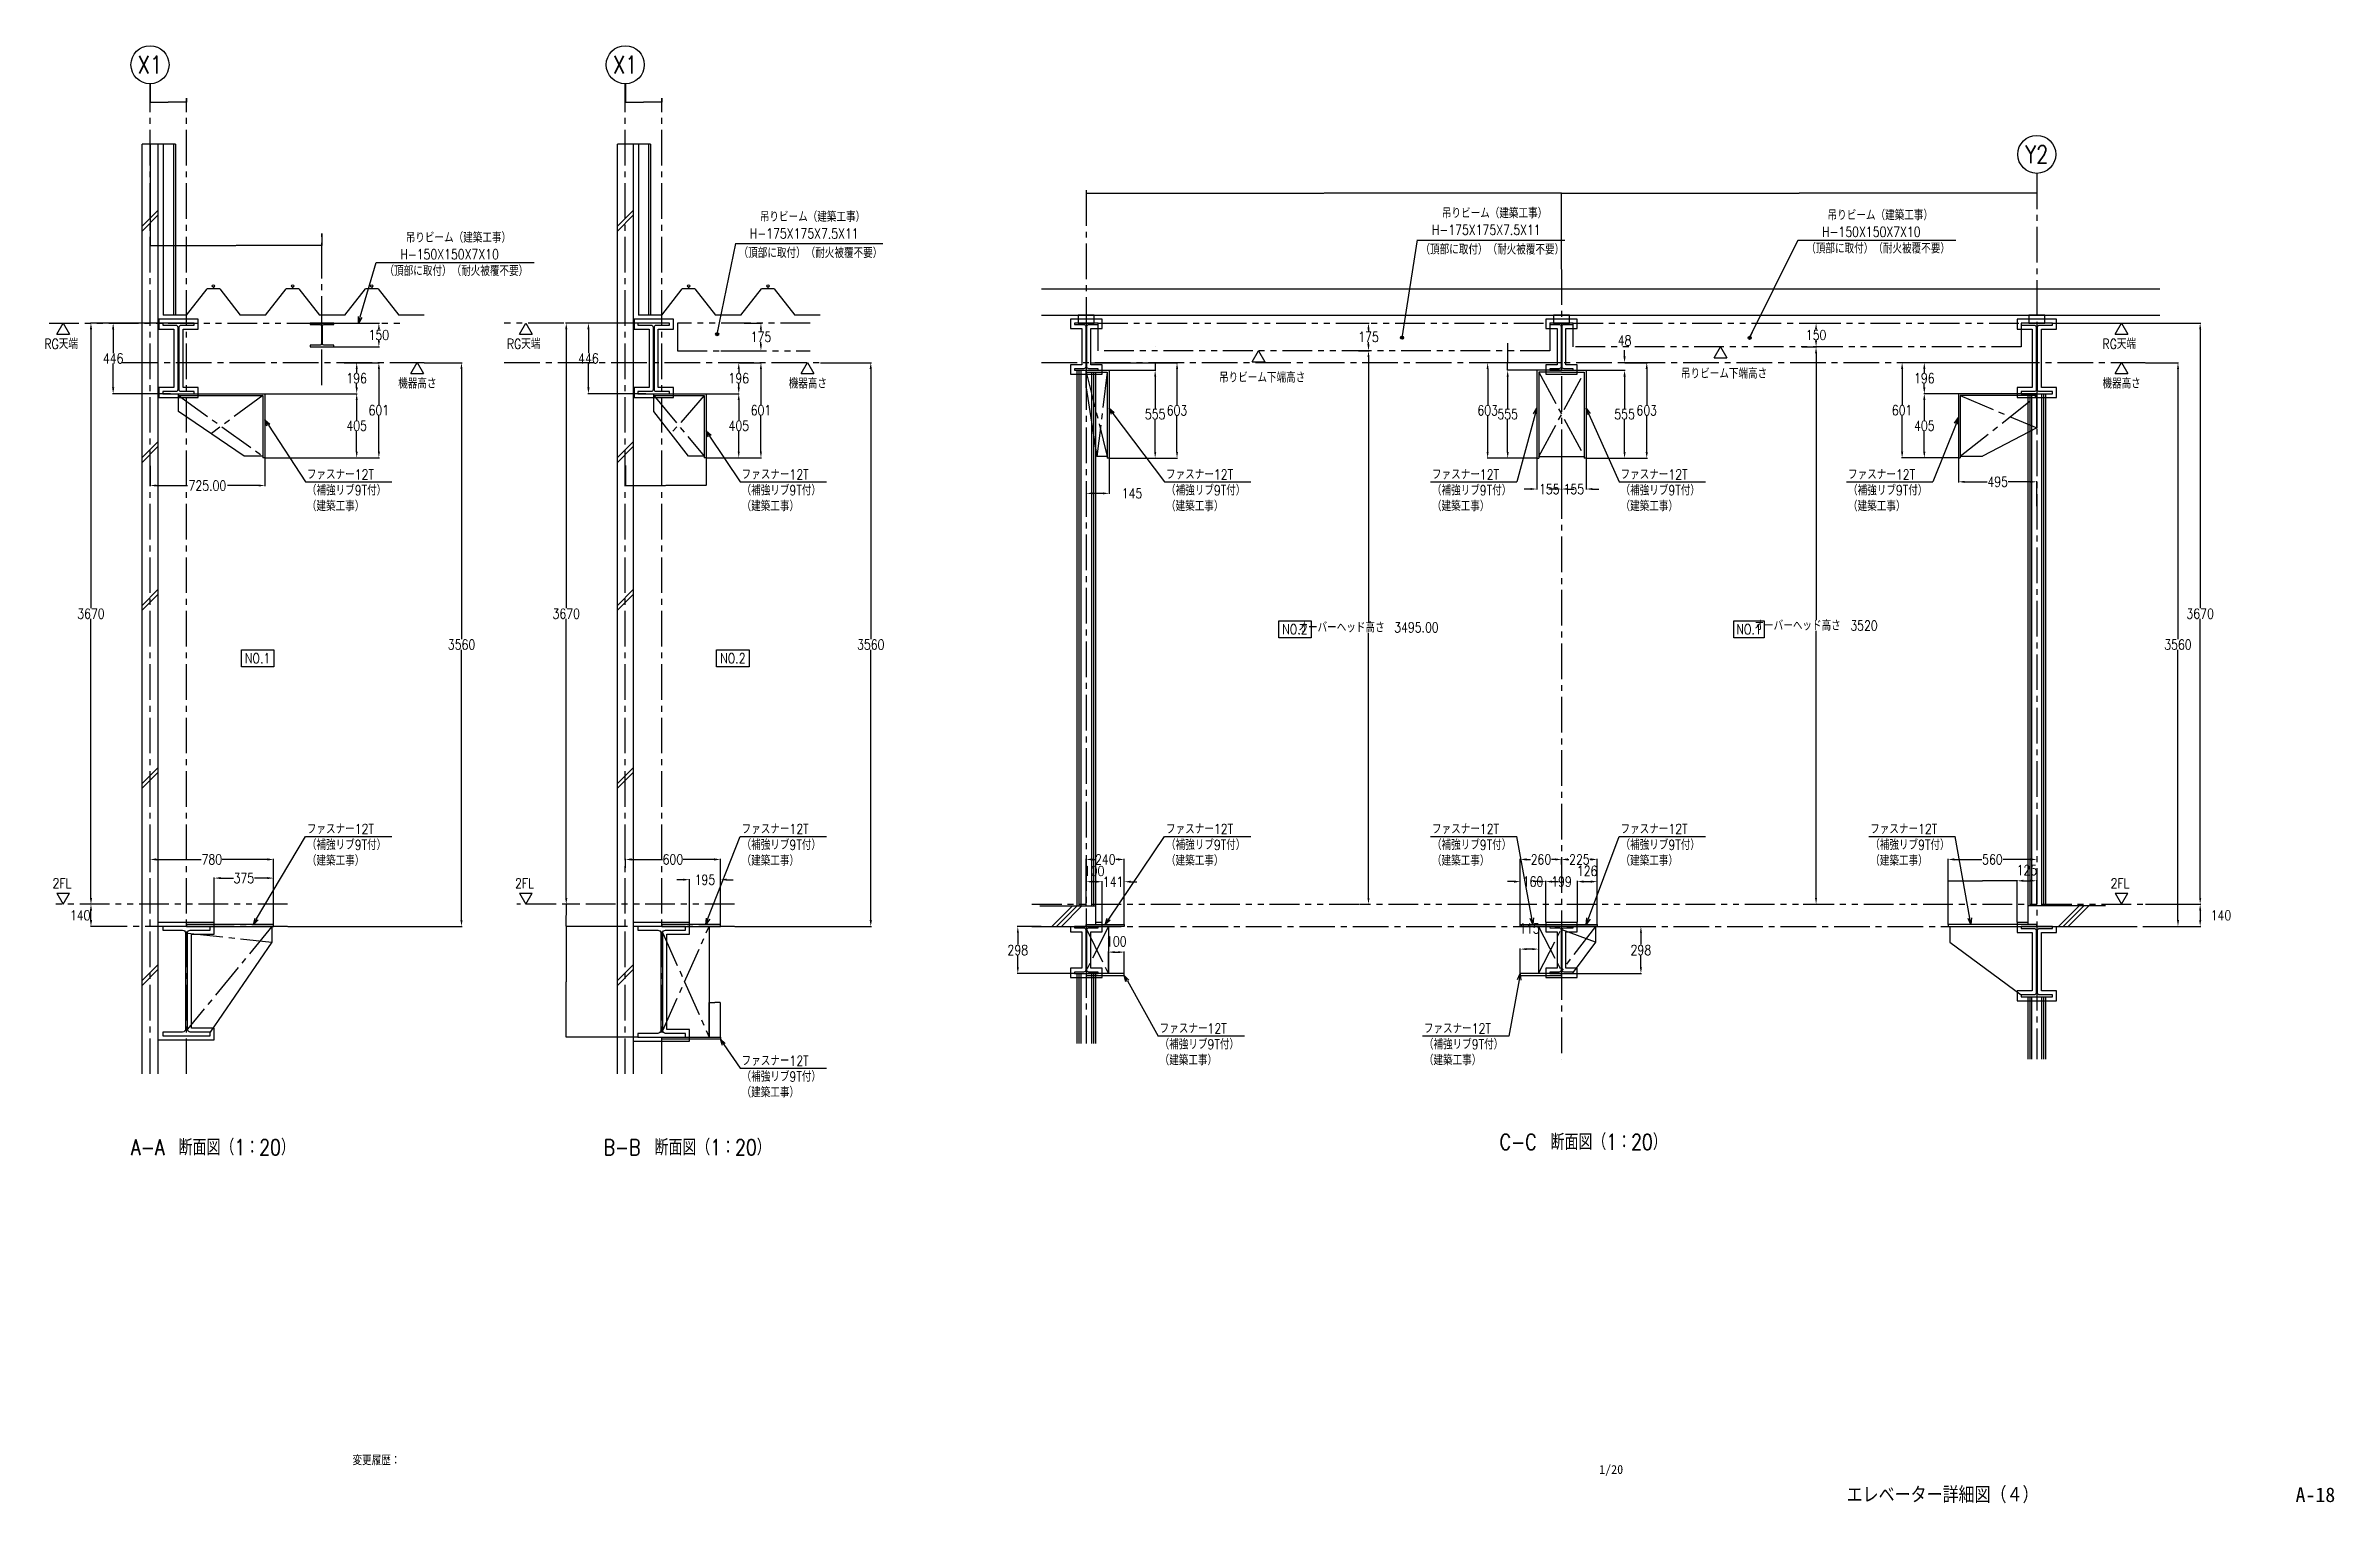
# Model space of a CAD drawing. Extents: x 1780 to 16224, y 361 to 9566.
import ezdxf
from ezdxf.enums import TextEntityAlignment as Align

# ---------------------------------------------------------------- set-up
doc = ezdxf.new("R2010")
doc.units = 0
doc.header["$LTSCALE"] = 300
doc.header["$MEASUREMENT"] = 0
doc.linetypes.add('CENTER2', pattern=[1.125, 0.75, -0.125, 0.125, -0.125])
doc.linetypes.add('PHANTOM2', pattern=[1.25, 0.625, -0.125, 0.125, -0.125, 0.125, -0.125])
doc.layers.get('0').update_dxf_attribs({"linetype": 'CONTINUOUS'})
doc.layers.get('DEFPOINTS').update_dxf_attribs({"color": 8, "linetype": 'CONTINUOUS'})
for name, color, linetype in [('01-寸法１', 6, 'CONTINUOUS'), ('01-床', 3, 'CONTINUOUS'), ('01-梁_S', 7, 'CONTINUOUS'), ('A_タイトル枠', 7, 'CONTINUOUS'), ('ZZ-BUILD-AXIS-T', 7, 'CENTER2'), ('ZZ-BUILD-BLN-T', 7, 'CONTINUOUS'), ('ZZ-BUILD-W', 3, 'CONTINUOUS'), ('ZZ-COMMENT', 6, 'CONTINUOUS'), ('ZZ-COMMENT-STL', 6, 'CONTINUOUS'), ('ZZ-DIM-COM1', 6, 'CONTINUOUS'), ('ZZ-DIM-COM2', 7, 'CONTINUOUS'), ('ZZ-KIKI-ALL', 7, 'CONTINUOUS'), ('ZZ-OBJE', 3, 'CONTINUOUS'), ('ZZ-TITLE', 4, 'CONTINUOUS'), ('枠内記述', 3, 'CONTINUOUS')]:
    doc.layers.add(name, color=color, linetype=linetype)
doc.styles.add('KANSIM', font='SIMPLEX.shx', dxfattribs={"width": 0.7, "bigfont": 'extfont2.shx'})
doc.styles.add('MITOFREE', font='romans.shx', dxfattribs={"width": 0.8, "bigfont": 'extfont.shx'})
doc.styles.add('MITOH', font='romans.shx', dxfattribs={"width": 0.8, "bigfont": 'extfont.shx'})
doc.styles.get("Standard").update_dxf_attribs({"font": 'romans.shx', "width": 0.8, "bigfont": 'extfont.shx'})
doc.styles.add('ゴシック', font='MS Gothic.ttf', dxfattribs={"height": 4})
doc.dimstyles.get("Standard").update_dxf_attribs({"dimtxt": 0.18, "dimasz": 0.18, "dimexe": 0.18, "dimexo": 0.0625, "dimgap": 0.09, "dimtad": 0, "dimtih": 1, "dimtoh": 1, "dimzin": 0, "dimdsep": 46, "dimtxsty": 'MITOH', "dimcen": 0.09, "dimadec": 0, "dimazin": 0, "dimtfac": 1, "dimtofl": 0, "dimtmove": 2, "dimatfit": 3, "dimfxl": 1, "dimtolj": 1, "dimarcsym": 0})

msp = doc.modelspace()

# ---------------------------------------------------------------- texts
at = {"layer": '01-寸法１', "style": 'MITOH', "width": 0.8}
for s, p in [('RG天端', (1771.045, 7651.212)), ('RG天端', (4690.14, 7651.212)), ('RG天端', (14761.65, 7651.212)), ('吊りビーム下端高さ', (12100.953, 7463.719)), ('機器高さ', (4004.335, 7401.212)), ('機器高さ', (6468.943, 7401.212)), ('吊りビーム下端高さ', (9185.409, 7438.719)), ('機器高さ', (14761.65, 7401.212)), ('ファスナー12T', (3427.691, 6826.582)), ('（補強リブ9T付）', (3427.691, 6726.582)), ('ファスナー12T', (6171.62, 6826.582)), ('（補強リブ9T付）', (6171.62, 6726.582)), ('ファスナー12T', (8850.563, 6826.582)), ('（補強リブ9T付）', (8850.563, 6726.582)), ('ファスナー12T', (10529.198, 6826.582)), ('（補強リブ9T付）', (10529.198, 6726.582)), ('ファスナー12T', (11719.52, 6826.582)), ('（補強リブ9T付）', (11719.52, 6726.582)), ('ファスナー12T', (13155.488, 6826.582)), ('（補強リブ9T付）', (13155.488, 6726.582)), ('（建築工事）', (3427.691, 6626.582)), ('（建築工事）', (6171.62, 6626.582)), ('（建築工事）', (8850.563, 6626.582)), ('（建築工事）', (10529.198, 6626.582)), ('（建築工事）', (11719.52, 6626.582)), ('（建築工事）', (13155.488, 6626.582)), ('ファスナー12T', (3427.691, 4587.691)), ('ファスナー12T', (6171.62, 4587.691)), ('ファスナー12T', (8850.563, 4587.691)), ('ファスナー12T', (10529.198, 4587.691)), ('ファスナー12T', (11719.52, 4587.691)), ('ファスナー12T', (13295.488, 4587.691)), ('（補強リブ9T付）', (3427.691, 4487.691)), ('（補強リブ9T付）', (6171.62, 4487.691)), ('（補強リブ9T付）', (8850.563, 4487.691)), ('（補強リブ9T付）', (10529.198, 4487.691)), ('（補強リブ9T付）', (11719.52, 4487.691)), ('（補強リブ9T付）', (13295.488, 4487.691)), ('（建築工事）', (3427.691, 4387.691)), ('（建築工事）', (6171.62, 4387.691)), ('（建築工事）', (8850.563, 4387.691)), ('（建築工事）', (10529.198, 4387.691)), ('（建築工事）', (11719.52, 4387.691)), ('（建築工事）', (13295.488, 4387.691)), ('2FL', (1822.444, 4244.713)), ('2FL', (4741.54, 4244.713)), ('2FL', (14813.05, 4244.713)), ('ファスナー12T', (8810.279, 3327.832)), ('ファスナー12T', (10478.126, 3327.832)), ('ファスナー12T', (6171.62, 3124.159)), ('（補強リブ9T付）', (8810.279, 3227.832)), ('（建築工事）', (8810.279, 3127.832)), ('（補強リブ9T付）', (10478.126, 3227.832)), ('（建築工事）', (10478.126, 3127.832)), ('（補強リブ9T付）', (6171.62, 3024.159)), ('（建築工事）', (6171.62, 2924.159))]:
    msp.add_text(s, height=63, dxfattribs=at).set_placement(p)
at = {"layer": 'A_タイトル枠', "color": 3, "width": 0.9}
msp.add_text('エレベーター詳細図（４）', height=102, dxfattribs=at).set_placement((13752.226, 414.21), align=Align.MIDDLE_CENTER)
at = {"layer": 'DEFPOINTS', "style": 'KANSIM', "width": 0.7}
msp.add_text('変更履歴：', height=64, dxfattribs=at).set_placement((3715.793, 633.413), align=Align.MIDDLE_LEFT)
at = {"layer": 'ZZ-BUILD-BLN-T', "style": 'MITOH', "width": 0.8}
for s, p in [('X1', (2437.607, 9445.633)), ('X1', (5437.607, 9445.633)), ('Y2', (14347.114, 8879.632))]:
    msp.add_text(s, height=112, rotation=360, dxfattribs=at).set_placement(p, align=Align.MIDDLE_CENTER)
at = {"layer": 'ZZ-KIKI-ALL', "color": 4, "style": 'MITOH', "width": 0.8}
for s, p in [('NO.2', (9664.187, 5880.602)), ('NO.1', (12530.59, 5880.602)), ('NO.1', (3116.568, 5697.459)), ('NO.2', (6116.568, 5697.459))]:
    msp.add_text(s, height=63, rotation=360, dxfattribs=at).set_placement(p, align=Align.MIDDLE_CENTER)
at = {"layer": '枠内記述', "linetype": 'ByBlock', "lineweight": -2, "style": 'ゴシック'}
msp.add_text('1/20', height=56, dxfattribs=at).set_placement((11583.993, 546.606))
at = {"layer": '枠内記述', "style": 'ゴシック'}
msp.add_text('A-18', height=92, dxfattribs=at).set_placement((15980.352, 368.808))

# ---------------------------------------------------------------- blocks, each defined once
blk = doc.blocks.new('*D826')
at = {"layer": 'DEFPOINTS', "color": 0, "transparency": 16777216}
for p in [(2065, 4144), (2120, 4144), (2120, 4004)]:
    blk.add_point(p, dxfattribs=at)
at = {"layer": 'ZZ-DIM-COM1', "color": 0, "lineweight": -2, "transparency": 16777216}
for p, q in [((2119, 4144), (2061, 4144)), ((2065, 4044), (2065, 4104)), ((2119, 4004), (2061, 4004))]:
    blk.add_line(p, q, dxfattribs=at)
at = {"layer": 'ZZ-DIM-COM1', "color": 0, "transparency": 16777216}
for points in [[(2058, 4104), (2072, 4104), (2065, 4144)], [(2058, 4044), (2072, 4044), (2065, 4004)]]:
    blk.add_solid(points, dxfattribs=at)
at = {"layer": 'ZZ-DIM-COM1', "color": 0, "transparency": 16777216, "insert": (1997, 4074), "char_height": 63, "attachment_point": 5, "style": 'MITOH'}
blk.add_mtext('\\A1;140', dxfattribs=at)
blk = doc.blocks.new('*D827')
at = {"layer": 'DEFPOINTS', "color": 0, "transparency": 16777216}
for p in [(2438, 4371), (3218, 4427), (3218, 4016)]:
    blk.add_point(p, dxfattribs=at)
at = {"layer": 'ZZ-DIM-COM1', "color": 0, "lineweight": -2, "transparency": 16777216}
for p, q in [((2438, 4373), (2438, 4431)), ((2478, 4427), (2761, 4427)), ((3178, 4427), (2894, 4427)), ((3218, 4018), (3218, 4431))]:
    blk.add_line(p, q, dxfattribs=at)
at = {"layer": 'ZZ-DIM-COM1', "color": 0, "transparency": 16777216}
for points in [[(2478, 4434), (2478, 4420), (2438, 4427)], [(3178, 4434), (3178, 4420), (3218, 4427)]]:
    blk.add_solid(points, dxfattribs=at)
at = {"layer": 'ZZ-DIM-COM1', "color": 0, "transparency": 16777216, "insert": (2828, 4427), "char_height": 63, "attachment_point": 5, "style": 'MITOH'}
blk.add_mtext('\\A1;780', dxfattribs=at)
blk = doc.blocks.new('*U568')
at = {"layer": 'ZZ-TITLE', "style": 'MITOH', "width": 0.8}
blk.add_text('A-A\u3000断面図（1：20）', height=100, dxfattribs=at).set_placement((2249, 2559))
blk = doc.blocks.new('*D828')
at = {"layer": 'DEFPOINTS', "color": 0, "transparency": 16777216}
for p in [(8587, 4427), (8347, 4144), (8587, 4016)]:
    blk.add_point(p, dxfattribs=at)
at = {"layer": 'ZZ-DIM-COM1', "color": 0, "lineweight": -2, "transparency": 16777216}
for p, q in [((8347, 4146), (8347, 4431)), ((8387, 4427), (8401, 4427)), ((8547, 4427), (8534, 4427)), ((8587, 4018), (8587, 4431))]:
    blk.add_line(p, q, dxfattribs=at)
at = {"layer": 'ZZ-DIM-COM1', "color": 0, "transparency": 16777216}
for points in [[(8387, 4434), (8387, 4420), (8347, 4427)], [(8547, 4434), (8547, 4420), (8587, 4427)]]:
    blk.add_solid(points, dxfattribs=at)
at = {"layer": 'ZZ-DIM-COM1', "color": 0, "transparency": 16777216, "insert": (8467, 4427), "char_height": 63, "attachment_point": 5, "style": 'MITOH'}
blk.add_mtext('\\A1;240', dxfattribs=at)
blk = doc.blocks.new('*D829')
at = {"layer": 'DEFPOINTS', "color": 0, "transparency": 16777216}
for p in [(11347, 4427), (11347, 4393), (11087, 4016)]:
    blk.add_point(p, dxfattribs=at)
at = {"layer": 'ZZ-DIM-COM1', "color": 0, "lineweight": -2, "transparency": 16777216}
for p, q in [((11087, 4018), (11087, 4431)), ((11127, 4427), (11151, 4427)), ((11307, 4427), (11284, 4427)), ((11347, 4395), (11347, 4431))]:
    blk.add_line(p, q, dxfattribs=at)
at = {"layer": 'ZZ-DIM-COM1', "color": 0, "transparency": 16777216}
for points in [[(11127, 4434), (11127, 4420), (11087, 4427)], [(11307, 4434), (11307, 4420), (11347, 4427)]]:
    blk.add_solid(points, dxfattribs=at)
at = {"layer": 'ZZ-DIM-COM1', "color": 0, "transparency": 16777216, "insert": (11217, 4427), "char_height": 63, "attachment_point": 5, "style": 'MITOH'}
blk.add_mtext('\\A1;260', dxfattribs=at)
blk = doc.blocks.new('*D830')
at = {"layer": 'DEFPOINTS', "color": 0, "transparency": 16777216}
for p in [(11347, 4393), (11572, 4427), (11572, 4016)]:
    blk.add_point(p, dxfattribs=at)
at = {"layer": 'ZZ-DIM-COM1', "color": 0, "lineweight": -2, "transparency": 16777216}
for p, q in [((11347, 4395), (11347, 4431)), ((11387, 4427), (11393, 4427)), ((11532, 4427), (11526, 4427)), ((11572, 4018), (11572, 4431))]:
    blk.add_line(p, q, dxfattribs=at)
at = {"layer": 'ZZ-DIM-COM1', "color": 0, "transparency": 16777216}
for points in [[(11387, 4434), (11387, 4420), (11347, 4427)], [(11532, 4434), (11532, 4420), (11572, 4427)]]:
    blk.add_solid(points, dxfattribs=at)
at = {"layer": 'ZZ-DIM-COM1', "color": 0, "transparency": 16777216, "insert": (11460, 4427), "char_height": 63, "attachment_point": 5, "style": 'MITOH'}
blk.add_mtext('\\A1;225', dxfattribs=at)
blk = doc.blocks.new('*D831')
at = {"layer": 'DEFPOINTS', "color": 0, "transparency": 16777216}
for p in [(14347, 4443), (14347, 4427), (13787, 4016)]:
    blk.add_point(p, dxfattribs=at)
at = {"layer": 'ZZ-DIM-COM1', "color": 0, "lineweight": -2, "transparency": 16777216}
for p, q in [((13787, 4018), (13787, 4431)), ((13827, 4427), (14001, 4427)), ((14307, 4427), (14134, 4427)), ((14347, 4442), (14347, 4423))]:
    blk.add_line(p, q, dxfattribs=at)
at = {"layer": 'ZZ-DIM-COM1', "color": 0, "transparency": 16777216}
for points in [[(13827, 4434), (13827, 4420), (13787, 4427)], [(14307, 4434), (14307, 4420), (14347, 4427)]]:
    blk.add_solid(points, dxfattribs=at)
at = {"layer": 'ZZ-DIM-COM1', "color": 0, "transparency": 16777216, "insert": (14067, 4427), "char_height": 63, "attachment_point": 5, "style": 'MITOH'}
blk.add_mtext('\\A1;560', dxfattribs=at)
blk = doc.blocks.new('*D832')
at = {"layer": 'DEFPOINTS', "color": 0, "transparency": 16777216}
for p in [(8347, 8654), (11347, 8634), (11347, 8154)]:
    blk.add_point(p, dxfattribs=at)
at = {"layer": 'ZZ-DIM-COM1', "color": 0, "lineweight": -2, "transparency": 16777216}
for p, q in [((8347, 8654), (8347, 8634)), ((8347, 8634), (9847, 8634)), ((11347, 8634), (9848, 8634)), ((11347, 8154), (11347, 8634))]:
    blk.add_line(p, q, dxfattribs=at)
at = {"layer": 'ZZ-DIM-COM1', "color": 0, "transparency": 16777216}
for points in [[(8347, 8634), (8347, 8634), (8347, 8634)], [(11347, 8634), (11347, 8634), (11347, 8634)]]:
    blk.add_solid(points, dxfattribs=at)
at = {"layer": 'ZZ-DIM-COM1', "color": 0, "transparency": 16777216, "insert": (9847, 8634), "char_height": 0.18, "attachment_point": 5, "style": 'MITOH'}
blk.add_mtext('\\A1;3000.00', dxfattribs=at)
blk = doc.blocks.new('*D833')
at = {"layer": 'DEFPOINTS', "color": 0, "transparency": 16777216}
for p in [(14347, 8654), (14347, 8634), (11347, 8154)]:
    blk.add_point(p, dxfattribs=at)
at = {"layer": 'ZZ-DIM-COM1', "color": 0, "lineweight": -2, "transparency": 16777216}
for p, q in [((11347, 8154), (11347, 8634)), ((11347, 8634), (12847, 8634)), ((14347, 8634), (12848, 8634)), ((14347, 8654), (14347, 8634))]:
    blk.add_line(p, q, dxfattribs=at)
at = {"layer": 'ZZ-DIM-COM1', "color": 0, "transparency": 16777216}
for points in [[(11347, 8634), (11347, 8634), (11347, 8634)], [(14347, 8634), (14347, 8634), (14347, 8634)]]:
    blk.add_solid(points, dxfattribs=at)
at = {"layer": 'ZZ-DIM-COM1', "color": 0, "transparency": 16777216, "insert": (12847, 8634), "char_height": 0.18, "attachment_point": 5, "style": 'MITOH'}
blk.add_mtext('\\A1;3000.00', dxfattribs=at)
blk = doc.blocks.new('*U569')
at = {"layer": 'ZZ-TITLE', "style": 'MITOH', "width": 0.8}
blk.add_text('C-C\u3000断面図（1：20）', height=100, dxfattribs=at).set_placement((10888, 2593))
blk = doc.blocks.new('*D834')
at = {"layer": 'DEFPOINTS', "color": 0, "transparency": 16777216}
for p in [(12865, 7664), (12954, 7664), (12871, 4144)]:
    blk.add_point(p, dxfattribs=at)
at = {"layer": 'ZZ-DIM-COM1', "color": 0, "lineweight": -2, "transparency": 16777216}
for p, q in [((12866, 7664), (12957, 7664)), ((12954, 7624), (12954, 5938)), ((12954, 4184), (12954, 5871)), ((12872, 4144), (12957, 4144))]:
    blk.add_line(p, q, dxfattribs=at)
at = {"layer": 'ZZ-DIM-COM1', "color": 0, "transparency": 16777216}
for points in [[(12947, 7624), (12960, 7624), (12954, 7664)], [(12947, 4184), (12960, 4184), (12954, 4144)]]:
    blk.add_solid(points, dxfattribs=at)
at = {"layer": 'ZZ-DIM-COM1', "color": 0, "transparency": 16777216, "insert": (12954, 5904), "char_height": 63, "attachment_point": 5, "style": 'MITOH'}
blk.add_mtext('\\A1;オーバーヘッド高さ\u30003520', dxfattribs=at)
blk = doc.blocks.new('*D835')
at = {"layer": 'DEFPOINTS', "color": 0, "transparency": 16777216}
for p in [(14447, 7814), (15378, 7814), (15031, 4144)]:
    blk.add_point(p, dxfattribs=at)
at = {"layer": 'ZZ-DIM-COM1', "color": 0, "lineweight": -2, "transparency": 16777216}
for p, q in [((14448, 7814), (15382, 7814)), ((15378, 7774), (15378, 6013)), ((15378, 4184), (15378, 5946)), ((15033, 4144), (15382, 4144))]:
    blk.add_line(p, q, dxfattribs=at)
at = {"layer": 'ZZ-DIM-COM1', "color": 0, "transparency": 16777216}
for points in [[(15372, 7774), (15385, 7774), (15378, 7814)], [(15372, 4184), (15385, 4184), (15378, 4144)]]:
    blk.add_solid(points, dxfattribs=at)
at = {"layer": 'ZZ-DIM-COM1', "color": 0, "transparency": 16777216, "insert": (15378, 5979), "char_height": 63, "attachment_point": 5, "style": 'MITOH'}
blk.add_mtext('\\A1;3670', dxfattribs=at)
blk = doc.blocks.new('*D836')
at = {"layer": 'DEFPOINTS', "color": 0, "transparency": 16777216}
for p in [(12884, 7814), (12954, 7814), (12865, 7664)]:
    blk.add_point(p, dxfattribs=at)
at = {"layer": 'ZZ-DIM-COM1', "color": 0, "lineweight": -2, "transparency": 16777216}
for p, q in [((12885, 7814), (12957, 7814)), ((12866, 7664), (12957, 7664)), ((12954, 7774), (12954, 7773)), ((12954, 7704), (12954, 7706))]:
    blk.add_line(p, q, dxfattribs=at)
at = {"layer": 'ZZ-DIM-COM1', "color": 0, "transparency": 16777216}
for points in [[(12947, 7774), (12960, 7774), (12954, 7814)], [(12947, 7704), (12960, 7704), (12954, 7664)]]:
    blk.add_solid(points, dxfattribs=at)
at = {"layer": 'ZZ-DIM-COM1', "color": 0, "transparency": 16777216, "insert": (12954, 7739), "char_height": 63, "attachment_point": 5, "style": 'MITOH'}
blk.add_mtext('\\A1;150', dxfattribs=at)
blk = doc.blocks.new('*D837')
at = {"layer": 'DEFPOINTS', "color": 0, "transparency": 16777216}
for p in [(10064, 7639), (10129, 7639), (10070, 4144)]:
    blk.add_point(p, dxfattribs=at)
at = {"layer": 'ZZ-DIM-COM1', "color": 0, "lineweight": -2, "transparency": 16777216}
for p, q in [((10065, 7639), (10132, 7639)), ((10129, 7599), (10129, 5925)), ((10129, 4184), (10129, 5859)), ((10071, 4144), (10132, 4144))]:
    blk.add_line(p, q, dxfattribs=at)
at = {"layer": 'ZZ-DIM-COM1', "color": 0, "transparency": 16777216}
for points in [[(10122, 7599), (10135, 7599), (10129, 7639)], [(10122, 4184), (10135, 4184), (10129, 4144)]]:
    blk.add_solid(points, dxfattribs=at)
at = {"layer": 'ZZ-DIM-COM1', "color": 0, "transparency": 16777216, "insert": (10129, 5892), "char_height": 63, "attachment_point": 5, "style": 'MITOH'}
blk.add_mtext('\\A1;オーバーヘッド高さ\u30003495.00', dxfattribs=at)
blk = doc.blocks.new('*D838')
at = {"layer": 'DEFPOINTS', "color": 0, "transparency": 16777216}
for p in [(10059, 7814), (10129, 7814), (10064, 7639)]:
    blk.add_point(p, dxfattribs=at)
at = {"layer": 'ZZ-DIM-COM1', "color": 0, "lineweight": -2, "transparency": 16777216}
for p, q in [((10060, 7814), (10132, 7814)), ((10129, 7774), (10129, 7760)), ((10129, 7679), (10129, 7694)), ((10065, 7639), (10132, 7639))]:
    blk.add_line(p, q, dxfattribs=at)
at = {"layer": 'ZZ-DIM-COM1', "color": 0, "transparency": 16777216}
for points in [[(10122, 7774), (10135, 7774), (10129, 7814)], [(10122, 7679), (10135, 7679), (10129, 7639)]]:
    blk.add_solid(points, dxfattribs=at)
at = {"layer": 'ZZ-DIM-COM1', "color": 0, "transparency": 16777216, "insert": (10129, 7727), "char_height": 63, "attachment_point": 5, "style": 'MITOH'}
blk.add_mtext('\\A1;175', dxfattribs=at)
blk = doc.blocks.new('*D839')
at = {"layer": 'DEFPOINTS', "color": 0, "transparency": 16777216}
for p in [(15031, 4144), (15031, 4004), (15378, 4004)]:
    blk.add_point(p, dxfattribs=at)
at = {"layer": 'ZZ-DIM-COM1', "color": 0, "lineweight": -2, "transparency": 16777216}
for p, q in [((15033, 4144), (15382, 4144)), ((15378, 4104), (15378, 4044)), ((15033, 4004), (15382, 4004))]:
    blk.add_line(p, q, dxfattribs=at)
at = {"layer": 'ZZ-DIM-COM1', "color": 0, "transparency": 16777216}
for points in [[(15372, 4104), (15385, 4104), (15378, 4144)], [(15372, 4044), (15385, 4044), (15378, 4004)]]:
    blk.add_solid(points, dxfattribs=at)
at = {"layer": 'ZZ-DIM-COM1', "color": 0, "transparency": 16777216, "insert": (15509, 4074), "char_height": 63, "attachment_point": 5, "style": 'MITOH'}
blk.add_mtext('\\A1;140', dxfattribs=at)
blk = doc.blocks.new('*D840')
at = {"layer": 'DEFPOINTS', "color": 0, "transparency": 16777216}
for p in [(8587, 4286), (8447, 4029), (8587, 4016)]:
    blk.add_point(p, dxfattribs=at)
at = {"layer": 'ZZ-DIM-COM1', "color": 0, "lineweight": -2, "transparency": 16777216}
for p, q in [((8407, 4286), (8367, 4286)), ((8447, 4031), (8447, 4290)), ((8587, 4018), (8587, 4290)), ((8627, 4286), (8667, 4286))]:
    blk.add_line(p, q, dxfattribs=at)
at = {"layer": 'ZZ-DIM-COM1', "color": 0, "transparency": 16777216}
for points in [[(8407, 4293), (8407, 4280), (8447, 4286)], [(8627, 4293), (8627, 4280), (8587, 4286)]]:
    blk.add_solid(points, dxfattribs=at)
at = {"layer": 'ZZ-DIM-COM1', "color": 0, "transparency": 16777216, "insert": (8517, 4286), "char_height": 63, "attachment_point": 5, "style": 'MITOH'}
blk.add_mtext('\\A1;141', dxfattribs=at)
blk = doc.blocks.new('*D841')
at = {"layer": 'DEFPOINTS', "color": 0, "transparency": 16777216}
for p in [(13852, 6963), (14347, 6812), (14347, 6657)]:
    blk.add_point(p, dxfattribs=at)
at = {"layer": 'ZZ-DIM-COM1', "color": 0, "lineweight": -2, "transparency": 16777216}
for p, q in [((13852, 6962), (13852, 6808)), ((13892, 6812), (14033, 6812)), ((14307, 6812), (14166, 6812)), ((14347, 6658), (14347, 6815))]:
    blk.add_line(p, q, dxfattribs=at)
at = {"layer": 'ZZ-DIM-COM1', "color": 0, "transparency": 16777216}
for points in [[(13892, 6818), (13892, 6805), (13852, 6812)], [(14307, 6818), (14307, 6805), (14347, 6812)]]:
    blk.add_solid(points, dxfattribs=at)
at = {"layer": 'ZZ-DIM-COM1', "color": 0, "transparency": 16777216, "insert": (14100, 6812), "char_height": 63, "attachment_point": 5, "style": 'MITOH'}
blk.add_mtext('\\A1;495', dxfattribs=at)
blk = doc.blocks.new('*D842')
at = {"layer": 'DEFPOINTS', "color": 0, "transparency": 16777216}
for p in [(8492, 6961), (8347, 6785), (8347, 6739)]:
    blk.add_point(p, dxfattribs=at)
at = {"layer": 'ZZ-DIM-COM1', "color": 0, "lineweight": -2, "transparency": 16777216}
for p, q in [((8492, 6960), (8492, 6735)), ((8347, 6784), (8347, 6735)), ((8452, 6739), (8387, 6739))]:
    blk.add_line(p, q, dxfattribs=at)
at = {"layer": 'ZZ-DIM-COM1', "color": 0, "transparency": 16777216}
for points in [[(8387, 6745), (8387, 6732), (8347, 6739)], [(8452, 6745), (8452, 6732), (8492, 6739)]]:
    blk.add_solid(points, dxfattribs=at)
at = {"layer": 'ZZ-DIM-COM1', "color": 0, "transparency": 16777216, "insert": (8636, 6739), "char_height": 63, "attachment_point": 5, "style": 'MITOH'}
blk.add_mtext('\\A1;145', dxfattribs=at)
blk = doc.blocks.new('*D843')
at = {"layer": 'DEFPOINTS', "color": 0, "transparency": 16777216}
for p in [(11347, 6961), (11502, 6961), (11347, 6766)]:
    blk.add_point(p, dxfattribs=at)
at = {"layer": 'ZZ-DIM-COM1', "color": 0, "lineweight": -2, "transparency": 16777216}
for p, q in [((11347, 6960), (11347, 6763)), ((11502, 6960), (11502, 6763)), ((11307, 6766), (11267, 6766)), ((11542, 6766), (11582, 6766))]:
    blk.add_line(p, q, dxfattribs=at)
at = {"layer": 'ZZ-DIM-COM1', "color": 0, "transparency": 16777216}
for points in [[(11307, 6773), (11307, 6760), (11347, 6766)], [(11542, 6773), (11542, 6760), (11502, 6766)]]:
    blk.add_solid(points, dxfattribs=at)
at = {"layer": 'ZZ-DIM-COM1', "color": 0, "transparency": 16777216, "insert": (11425, 6766), "char_height": 63, "attachment_point": 5, "style": 'MITOH'}
blk.add_mtext('\\A1;155', dxfattribs=at)
blk = doc.blocks.new('*D844')
at = {"layer": 'DEFPOINTS', "color": 0, "transparency": 16777216}
for p in [(11007, 7564), (10881, 6961), (11192, 6961)]:
    blk.add_point(p, dxfattribs=at)
at = {"layer": 'ZZ-DIM-COM1', "color": 0, "lineweight": -2, "transparency": 16777216}
for p, q in [((11006, 7564), (10877, 7564)), ((10881, 7524), (10881, 7296)), ((10881, 7001), (10881, 7230)), ((11191, 6961), (10877, 6961))]:
    blk.add_line(p, q, dxfattribs=at)
at = {"layer": 'ZZ-DIM-COM1', "color": 0, "transparency": 16777216}
for points in [[(10874, 7524), (10887, 7524), (10881, 7564)], [(10874, 7001), (10887, 7001), (10881, 6961)]]:
    blk.add_solid(points, dxfattribs=at)
at = {"layer": 'ZZ-DIM-COM1', "color": 0, "transparency": 16777216, "insert": (10881, 7263), "char_height": 63, "attachment_point": 5, "style": 'MITOH'}
blk.add_mtext('\\A1;603', dxfattribs=at)
blk = doc.blocks.new('*D845')
at = {"layer": 'DEFPOINTS', "color": 0, "transparency": 16777216}
for p in [(11745, 7564), (11502, 6961), (11885, 6961)]:
    blk.add_point(p, dxfattribs=at)
at = {"layer": 'ZZ-DIM-COM1', "color": 0, "lineweight": -2, "transparency": 16777216}
for p, q in [((11746, 7564), (11889, 7564)), ((11885, 7524), (11885, 7296)), ((11885, 7001), (11885, 7230)), ((11503, 6961), (11889, 6961))]:
    blk.add_line(p, q, dxfattribs=at)
at = {"layer": 'ZZ-DIM-COM1', "color": 0, "transparency": 16777216}
for points in [[(11878, 7524), (11892, 7524), (11885, 7564)], [(11878, 7001), (11892, 7001), (11885, 6961)]]:
    blk.add_solid(points, dxfattribs=at)
at = {"layer": 'ZZ-DIM-COM1', "color": 0, "transparency": 16777216, "insert": (11885, 7263), "char_height": 63, "attachment_point": 5, "style": 'MITOH'}
blk.add_mtext('\\A1;603', dxfattribs=at)
blk = doc.blocks.new('*D846')
at = {"layer": 'DEFPOINTS', "color": 0, "transparency": 16777216}
for p in [(11192, 6961), (11347, 6961), (11347, 6766)]:
    blk.add_point(p, dxfattribs=at)
at = {"layer": 'ZZ-DIM-COM1', "color": 0, "lineweight": -2, "transparency": 16777216}
for p, q in [((11192, 6960), (11192, 6763)), ((11347, 6960), (11347, 6763)), ((11152, 6766), (11112, 6766)), ((11387, 6766), (11427, 6766))]:
    blk.add_line(p, q, dxfattribs=at)
at = {"layer": 'ZZ-DIM-COM1', "color": 0, "transparency": 16777216}
for points in [[(11152, 6773), (11152, 6760), (11192, 6766)], [(11387, 6773), (11387, 6760), (11347, 6766)]]:
    blk.add_solid(points, dxfattribs=at)
at = {"layer": 'ZZ-DIM-COM1', "color": 0, "transparency": 16777216, "insert": (11270, 6766), "char_height": 63, "attachment_point": 5, "style": 'MITOH'}
blk.add_mtext('\\A1;155', dxfattribs=at)
blk = doc.blocks.new('*D847')
at = {"layer": 'DEFPOINTS', "color": 0, "transparency": 16777216}
for p in [(8375, 7564), (8492, 7516), (8782, 7516)]:
    blk.add_point(p, dxfattribs=at)
at = {"layer": 'ZZ-DIM-COM1', "color": 0, "lineweight": -2, "transparency": 16777216}
for p, q in [((8375, 7564), (8783, 7564)), ((8492, 7516), (8783, 7516)), ((8782, 7564), (8782, 7517))]:
    blk.add_line(p, q, dxfattribs=at)
at = {"layer": 'ZZ-DIM-COM1', "color": 0, "transparency": 16777216}
for points in [[(8782, 7564), (8782, 7564), (8782, 7564)], [(8782, 7517), (8782, 7517), (8782, 7516)]]:
    blk.add_solid(points, dxfattribs=at)
at = {"layer": 'ZZ-DIM-COM1', "color": 0, "transparency": 16777216, "insert": (8782, 7665), "char_height": 0.18, "attachment_point": 5, "style": 'MITOH'}
blk.add_mtext('\\A1;48.00', dxfattribs=at)
blk = doc.blocks.new('*D848')
at = {"layer": 'DEFPOINTS', "color": 0, "transparency": 16777216}
for p in [(8492, 7516), (8492, 6961), (8782, 6961)]:
    blk.add_point(p, dxfattribs=at)
at = {"layer": 'ZZ-DIM-COM1', "color": 0, "lineweight": -2, "transparency": 16777216}
for p, q in [((8493, 7516), (8786, 7516)), ((8782, 7476), (8782, 7272)), ((8782, 7001), (8782, 7206)), ((8493, 6961), (8786, 6961))]:
    blk.add_line(p, q, dxfattribs=at)
at = {"layer": 'ZZ-DIM-COM1', "color": 0, "transparency": 16777216}
for points in [[(8776, 7476), (8789, 7476), (8782, 7516)], [(8776, 7001), (8789, 7001), (8782, 6961)]]:
    blk.add_solid(points, dxfattribs=at)
at = {"layer": 'ZZ-DIM-COM1', "color": 0, "transparency": 16777216, "insert": (8782, 7239), "char_height": 63, "attachment_point": 5, "style": 'MITOH'}
blk.add_mtext('\\A1;555', dxfattribs=at)
blk = doc.blocks.new('*D849')
at = {"layer": 'DEFPOINTS', "color": 0, "transparency": 16777216}
for p in [(8782, 7564), (8492, 6961), (8920, 6961)]:
    blk.add_point(p, dxfattribs=at)
at = {"layer": 'ZZ-DIM-COM1', "color": 0, "lineweight": -2, "transparency": 16777216}
for p, q in [((8784, 7564), (8924, 7564)), ((8920, 7524), (8920, 7296)), ((8920, 7001), (8920, 7230)), ((8493, 6961), (8924, 6961))]:
    blk.add_line(p, q, dxfattribs=at)
at = {"layer": 'ZZ-DIM-COM1', "color": 0, "transparency": 16777216}
for points in [[(8914, 7524), (8927, 7524), (8920, 7564)], [(8914, 7001), (8927, 7001), (8920, 6961)]]:
    blk.add_solid(points, dxfattribs=at)
at = {"layer": 'ZZ-DIM-COM1', "color": 0, "transparency": 16777216, "insert": (8920, 7263), "char_height": 63, "attachment_point": 5, "style": 'MITOH'}
blk.add_mtext('\\A1;603', dxfattribs=at)
blk = doc.blocks.new('*D850')
at = {"layer": 'DEFPOINTS', "color": 0, "transparency": 16777216}
for p in [(13497, 7564), (13637, 7564), (13852, 6963)]:
    blk.add_point(p, dxfattribs=at)
at = {"layer": 'ZZ-DIM-COM1', "color": 0, "lineweight": -2, "transparency": 16777216}
for p, q in [((13636, 7564), (13494, 7564)), ((13497, 7524), (13497, 7297)), ((13497, 7003), (13497, 7231)), ((13851, 6963), (13494, 6963))]:
    blk.add_line(p, q, dxfattribs=at)
at = {"layer": 'ZZ-DIM-COM1', "color": 0, "transparency": 16777216}
for points in [[(13490, 7524), (13504, 7524), (13497, 7564)], [(13490, 7003), (13504, 7003), (13497, 6963)]]:
    blk.add_solid(points, dxfattribs=at)
at = {"layer": 'ZZ-DIM-COM1', "color": 0, "transparency": 16777216, "insert": (13497, 7264), "char_height": 63, "attachment_point": 5, "style": 'MITOH'}
blk.add_mtext('\\A1;601', dxfattribs=at)
blk = doc.blocks.new('*D851')
at = {"layer": 'DEFPOINTS', "color": 0, "transparency": 16777216}
for p in [(13637, 7368), (13852, 7368), (13852, 6963)]:
    blk.add_point(p, dxfattribs=at)
at = {"layer": 'ZZ-DIM-COM1', "color": 0, "lineweight": -2, "transparency": 16777216}
for p, q in [((13851, 7368), (13634, 7368)), ((13637, 7328), (13637, 7199)), ((13637, 7003), (13637, 7133)), ((13851, 6963), (13634, 6963))]:
    blk.add_line(p, q, dxfattribs=at)
at = {"layer": 'ZZ-DIM-COM1', "color": 0, "transparency": 16777216}
for points in [[(13630, 7328), (13644, 7328), (13637, 7368)], [(13630, 7003), (13644, 7003), (13637, 6963)]]:
    blk.add_solid(points, dxfattribs=at)
at = {"layer": 'ZZ-DIM-COM1', "color": 0, "transparency": 16777216, "insert": (13637, 7166), "char_height": 63, "attachment_point": 5, "style": 'MITOH'}
blk.add_mtext('\\A1;405', dxfattribs=at)
blk = doc.blocks.new('*D852')
at = {"layer": 'DEFPOINTS', "color": 0, "transparency": 16777216}
for p in [(13637, 7564), (14318, 7564), (13852, 7368)]:
    blk.add_point(p, dxfattribs=at)
at = {"layer": 'ZZ-DIM-COM1', "color": 0, "lineweight": -2, "transparency": 16777216}
for p, q in [((14317, 7564), (13634, 7564)), ((13637, 7524), (13637, 7500)), ((13851, 7368), (13634, 7368)), ((13637, 7408), (13637, 7433))]:
    blk.add_line(p, q, dxfattribs=at)
at = {"layer": 'ZZ-DIM-COM1', "color": 0, "transparency": 16777216}
for points in [[(13630, 7524), (13644, 7524), (13637, 7564)], [(13630, 7408), (13644, 7408), (13637, 7368)]]:
    blk.add_solid(points, dxfattribs=at)
at = {"layer": 'ZZ-DIM-COM1', "color": 0, "transparency": 16777216, "insert": (13637, 7466), "char_height": 63, "attachment_point": 5, "style": 'MITOH'}
blk.add_mtext('\\A1;196', dxfattribs=at)
blk = doc.blocks.new('*D853')
at = {"layer": 'DEFPOINTS', "color": 0, "transparency": 16777216}
for p in [(11502, 7516), (11745, 7516), (11502, 6961)]:
    blk.add_point(p, dxfattribs=at)
at = {"layer": 'ZZ-DIM-COM1', "color": 0, "lineweight": -2, "transparency": 16777216}
for p, q in [((11503, 7516), (11749, 7516)), ((11745, 7476), (11745, 7272)), ((11745, 7001), (11745, 7206)), ((11503, 6961), (11749, 6961))]:
    blk.add_line(p, q, dxfattribs=at)
at = {"layer": 'ZZ-DIM-COM1', "color": 0, "transparency": 16777216}
for points in [[(11738, 7476), (11752, 7476), (11745, 7516)], [(11738, 7001), (11752, 7001), (11745, 6961)]]:
    blk.add_solid(points, dxfattribs=at)
at = {"layer": 'ZZ-DIM-COM1', "color": 0, "transparency": 16777216, "insert": (11745, 7239), "char_height": 63, "attachment_point": 5, "style": 'MITOH'}
blk.add_mtext('\\A1;555', dxfattribs=at)
blk = doc.blocks.new('*D854')
at = {"layer": 'DEFPOINTS', "color": 0, "transparency": 16777216}
for p in [(11502, 7516), (11745, 7564), (11775, 7564)]:
    blk.add_point(p, dxfattribs=at)
at = {"layer": 'ZZ-DIM-COM1', "color": 0, "lineweight": -2, "transparency": 16777216}
for p, q in [((11503, 7516), (11749, 7516)), ((11774, 7564), (11741, 7564)), ((11745, 7604), (11745, 7644)), ((11745, 7476), (11745, 7436))]:
    blk.add_line(p, q, dxfattribs=at)
at = {"layer": 'ZZ-DIM-COM1', "color": 0, "transparency": 16777216}
for points in [[(11738, 7604), (11752, 7604), (11745, 7564)], [(11738, 7476), (11752, 7476), (11745, 7516)]]:
    blk.add_solid(points, dxfattribs=at)
at = {"layer": 'ZZ-DIM-COM1', "color": 0, "transparency": 16777216, "insert": (11745, 7704), "char_height": 63, "attachment_point": 5, "style": 'MITOH'}
blk.add_mtext('\\A1;48', dxfattribs=at)
blk = doc.blocks.new('*D855')
at = {"layer": 'DEFPOINTS', "color": 0, "transparency": 16777216}
for p in [(11007, 7516), (11192, 7516), (11192, 6961)]:
    blk.add_point(p, dxfattribs=at)
at = {"layer": 'ZZ-DIM-COM1', "color": 0, "lineweight": -2, "transparency": 16777216}
for p, q in [((11191, 7516), (11004, 7516)), ((11007, 7476), (11007, 7272)), ((11007, 7001), (11007, 7206)), ((11191, 6961), (11004, 6961))]:
    blk.add_line(p, q, dxfattribs=at)
at = {"layer": 'ZZ-DIM-COM1', "color": 0, "transparency": 16777216}
for points in [[(11001, 7476), (11014, 7476), (11007, 7516)], [(11001, 7001), (11014, 7001), (11007, 6961)]]:
    blk.add_solid(points, dxfattribs=at)
at = {"layer": 'ZZ-DIM-COM1', "color": 0, "transparency": 16777216, "insert": (11007, 7239), "char_height": 63, "attachment_point": 5, "style": 'MITOH'}
blk.add_mtext('\\A1;555', dxfattribs=at)
blk = doc.blocks.new('*D856')
at = {"layer": 'DEFPOINTS', "color": 0, "transparency": 16777216}
for p in [(11007, 7564), (11192, 7516), (11344, 7564)]:
    blk.add_point(p, dxfattribs=at)
at = {"layer": 'ZZ-DIM-COM1', "color": 0, "lineweight": -2, "transparency": 16777216}
for p, q in [((11007, 7687), (11007, 7687)), ((11007, 7687), (11007, 7564)), ((11344, 7564), (11007, 7564)), ((11007, 7517), (11007, 7564)), ((11192, 7516), (11007, 7516))]:
    blk.add_line(p, q, dxfattribs=at)
at = {"layer": 'ZZ-DIM-COM1', "color": 0, "transparency": 16777216}
for points in [[(11007, 7564), (11007, 7564), (11007, 7564)], [(11007, 7517), (11007, 7517), (11007, 7516)]]:
    blk.add_solid(points, dxfattribs=at)
at = {"layer": 'ZZ-DIM-COM1', "color": 0, "transparency": 16777216, "insert": (11007, 7687), "char_height": 0.18, "attachment_point": 5, "style": 'MITOH'}
blk.add_mtext('\\A1;48.00', dxfattribs=at)
blk = doc.blocks.new('*D857')
at = {"layer": 'DEFPOINTS', "color": 0, "transparency": 16777216}
for p in [(3163, 6963), (2438, 6914), (3163, 6788)]:
    blk.add_point(p, dxfattribs=at)
at = {"layer": 'ZZ-DIM-COM1', "color": 0, "lineweight": -2, "transparency": 16777216}
for p, q in [((3163, 6962), (3163, 6785)), ((2438, 6913), (2438, 6785)), ((2478, 6788), (2674, 6788)), ((3123, 6788), (2927, 6788))]:
    blk.add_line(p, q, dxfattribs=at)
at = {"layer": 'ZZ-DIM-COM1', "color": 0, "transparency": 16777216}
for points in [[(2478, 6795), (2478, 6782), (2438, 6788)], [(3123, 6795), (3123, 6782), (3163, 6788)]]:
    blk.add_solid(points, dxfattribs=at)
at = {"layer": 'ZZ-DIM-COM1', "color": 0, "transparency": 16777216, "insert": (2800, 6788), "char_height": 63, "attachment_point": 5, "style": 'MITOH'}
blk.add_mtext('\\A1;725.00', dxfattribs=at)
blk = doc.blocks.new('*D858')
at = {"layer": 'DEFPOINTS', "color": 0, "transparency": 16777216}
for p in [(3163, 7368), (3742, 7368), (3163, 6963)]:
    blk.add_point(p, dxfattribs=at)
at = {"layer": 'ZZ-DIM-COM1', "color": 0, "lineweight": -2, "transparency": 16777216}
for p, q in [((3164, 7368), (3746, 7368)), ((3742, 7328), (3742, 7199)), ((3742, 7003), (3742, 7133)), ((3164, 6963), (3746, 6963))]:
    blk.add_line(p, q, dxfattribs=at)
at = {"layer": 'ZZ-DIM-COM1', "color": 0, "transparency": 16777216}
for points in [[(3736, 7328), (3749, 7328), (3742, 7368)], [(3736, 7003), (3749, 7003), (3742, 6963)]]:
    blk.add_solid(points, dxfattribs=at)
at = {"layer": 'ZZ-DIM-COM1', "color": 0, "transparency": 16777216, "insert": (3742, 7166), "char_height": 63, "attachment_point": 5, "style": 'MITOH'}
blk.add_mtext('\\A1;405', dxfattribs=at)
blk = doc.blocks.new('*D859')
at = {"layer": 'DEFPOINTS', "color": 0, "transparency": 16777216}
for p in [(3662, 7564), (3742, 7564), (3163, 7368)]:
    blk.add_point(p, dxfattribs=at)
at = {"layer": 'ZZ-DIM-COM1', "color": 0, "lineweight": -2, "transparency": 16777216}
for p, q in [((3664, 7564), (3746, 7564)), ((3742, 7524), (3742, 7500)), ((3164, 7368), (3746, 7368)), ((3742, 7408), (3742, 7433))]:
    blk.add_line(p, q, dxfattribs=at)
at = {"layer": 'ZZ-DIM-COM1', "color": 0, "transparency": 16777216}
for points in [[(3736, 7524), (3749, 7524), (3742, 7564)], [(3736, 7408), (3749, 7408), (3742, 7368)]]:
    blk.add_solid(points, dxfattribs=at)
at = {"layer": 'ZZ-DIM-COM1', "color": 0, "transparency": 16777216, "insert": (3742, 7466), "char_height": 63, "attachment_point": 5, "style": 'MITOH'}
blk.add_mtext('\\A1;196', dxfattribs=at)
blk = doc.blocks.new('*D860')
at = {"layer": 'DEFPOINTS', "color": 0, "transparency": 16777216}
for p in [(2205, 7814), (2568, 7814), (2568, 7368)]:
    blk.add_point(p, dxfattribs=at)
at = {"layer": 'ZZ-DIM-COM1', "color": 0, "lineweight": -2, "transparency": 16777216}
for p, q in [((2567, 7814), (2201, 7814)), ((2205, 7774), (2205, 7625)), ((2205, 7408), (2205, 7558)), ((2567, 7368), (2201, 7368))]:
    blk.add_line(p, q, dxfattribs=at)
at = {"layer": 'ZZ-DIM-COM1', "color": 0, "transparency": 16777216}
for points in [[(2198, 7774), (2212, 7774), (2205, 7814)], [(2198, 7408), (2212, 7408), (2205, 7368)]]:
    blk.add_solid(points, dxfattribs=at)
at = {"layer": 'ZZ-DIM-COM1', "color": 0, "transparency": 16777216, "insert": (2205, 7591), "char_height": 63, "attachment_point": 5, "style": 'MITOH'}
blk.add_mtext('\\A1;446', dxfattribs=at)
blk = doc.blocks.new('*D861')
at = {"layer": 'DEFPOINTS', "color": 0, "transparency": 16777216}
for p in [(2438, 9326), (2668, 9236), (2668, 9210)]:
    blk.add_point(p, dxfattribs=at)
at = {"layer": 'ZZ-DIM-COM1', "color": 0, "lineweight": -2, "transparency": 16777216}
for p, q in [((2438, 9326), (2438, 9210)), ((2438, 9210), (2552, 9210)), ((2667, 9210), (2553, 9210)), ((2668, 9235), (2668, 9210))]:
    blk.add_line(p, q, dxfattribs=at)
at = {"layer": 'ZZ-DIM-COM1', "color": 0, "transparency": 16777216}
for points in [[(2438, 9210), (2438, 9210), (2438, 9210)], [(2667, 9210), (2667, 9210), (2668, 9210)]]:
    blk.add_solid(points, dxfattribs=at)
at = {"layer": 'ZZ-DIM-COM1', "color": 0, "transparency": 16777216, "insert": (2553, 9210), "char_height": 0.18, "attachment_point": 5, "style": 'MITOH'}
blk.add_mtext('\\A1;230.00', dxfattribs=at)
blk = doc.blocks.new('*D862')
at = {"layer": 'DEFPOINTS', "color": 0, "transparency": 16777216}
for p in [(2065, 7814), (2388, 7814), (2120, 4144)]:
    blk.add_point(p, dxfattribs=at)
at = {"layer": 'ZZ-DIM-COM1', "color": 0, "lineweight": -2, "transparency": 16777216}
for p, q in [((2386, 7814), (2061, 7814)), ((2065, 7774), (2065, 6013)), ((2065, 4184), (2065, 5946)), ((2119, 4144), (2061, 4144))]:
    blk.add_line(p, q, dxfattribs=at)
at = {"layer": 'ZZ-DIM-COM1', "color": 0, "transparency": 16777216}
for points in [[(2058, 7774), (2072, 7774), (2065, 7814)], [(2058, 4184), (2072, 4184), (2065, 4144)]]:
    blk.add_solid(points, dxfattribs=at)
at = {"layer": 'ZZ-DIM-COM1', "color": 0, "transparency": 16777216, "insert": (2065, 5979), "char_height": 63, "attachment_point": 5, "style": 'MITOH'}
blk.add_mtext('\\A1;3670', dxfattribs=at)
blk = doc.blocks.new('*D863')
at = {"layer": 'DEFPOINTS', "color": 0, "transparency": 16777216}
for p in [(3662, 7564), (3882, 7564), (3163, 6963)]:
    blk.add_point(p, dxfattribs=at)
at = {"layer": 'ZZ-DIM-COM1', "color": 0, "lineweight": -2, "transparency": 16777216}
for p, q in [((3664, 7564), (3886, 7564)), ((3882, 7524), (3882, 7297)), ((3882, 7003), (3882, 7231)), ((3164, 6963), (3886, 6963))]:
    blk.add_line(p, q, dxfattribs=at)
at = {"layer": 'ZZ-DIM-COM1', "color": 0, "transparency": 16777216}
for points in [[(3876, 7524), (3889, 7524), (3882, 7564)], [(3876, 7003), (3889, 7003), (3882, 6963)]]:
    blk.add_solid(points, dxfattribs=at)
at = {"layer": 'ZZ-DIM-COM1', "color": 0, "transparency": 16777216, "insert": (3882, 7264), "char_height": 63, "attachment_point": 5, "style": 'MITOH'}
blk.add_mtext('\\A1;601', dxfattribs=at)
blk = doc.blocks.new('*D864')
at = {"layer": 'DEFPOINTS', "color": 0, "transparency": 16777216}
for p in [(5065, 4144), (5120, 4144), (5120, 4004)]:
    blk.add_point(p, dxfattribs=at)
at = {"layer": 'ZZ-DIM-COM1', "color": 0, "lineweight": -2, "transparency": 16777216}
for p, q in [((5120, 4144), (5065, 4144)), ((5065, 4144), (5065, 4075)), ((5065, 4005), (5065, 4074)), ((5120, 4004), (5065, 4004))]:
    blk.add_line(p, q, dxfattribs=at)
at = {"layer": 'ZZ-DIM-COM1', "color": 0, "transparency": 16777216}
for points in [[(5065, 4144), (5065, 4144), (5065, 4144)], [(5065, 4005), (5065, 4005), (5065, 4004)]]:
    blk.add_solid(points, dxfattribs=at)
at = {"layer": 'ZZ-DIM-COM1', "color": 0, "transparency": 16777216, "insert": (5065, 4074), "char_height": 0.18, "attachment_point": 5, "style": 'MITOH'}
blk.add_mtext('\\A1;140.00', dxfattribs=at)
blk = doc.blocks.new('*D865')
at = {"layer": 'DEFPOINTS', "color": 0, "transparency": 16777216}
for p in [(5438, 4371), (6038, 4427), (6038, 4016)]:
    blk.add_point(p, dxfattribs=at)
at = {"layer": 'ZZ-DIM-COM1', "color": 0, "lineweight": -2, "transparency": 16777216}
for p, q in [((5438, 4373), (5438, 4431)), ((5478, 4427), (5672, 4427)), ((5998, 4427), (5803, 4427)), ((6038, 4018), (6038, 4431))]:
    blk.add_line(p, q, dxfattribs=at)
at = {"layer": 'ZZ-DIM-COM1', "color": 0, "transparency": 16777216}
for points in [[(5478, 4434), (5478, 4420), (5438, 4427)], [(5998, 4434), (5998, 4420), (6038, 4427)]]:
    blk.add_solid(points, dxfattribs=at)
at = {"layer": 'ZZ-DIM-COM1', "color": 0, "transparency": 16777216, "insert": (5738, 4427), "char_height": 63, "attachment_point": 5, "style": 'MITOH'}
blk.add_mtext('\\A1;600', dxfattribs=at)
blk = doc.blocks.new('*U570')
at = {"layer": 'ZZ-TITLE', "style": 'MITOH', "width": 0.8}
blk.add_text('B-B\u3000断面図（1：20）', height=100, dxfattribs=at).set_placement((5232, 2559))
blk = doc.blocks.new('*D866')
at = {"layer": 'DEFPOINTS', "color": 0, "transparency": 16777216}
for p in [(5948, 6963), (5438, 6914), (5948, 6788)]:
    blk.add_point(p, dxfattribs=at)
at = {"layer": 'ZZ-DIM-COM1', "color": 0, "lineweight": -2, "transparency": 16777216}
for p, q in [((5948, 6963), (5948, 6788)), ((5438, 6914), (5438, 6788)), ((5438, 6788), (5692, 6788)), ((5947, 6788), (5693, 6788))]:
    blk.add_line(p, q, dxfattribs=at)
at = {"layer": 'ZZ-DIM-COM1', "color": 0, "transparency": 16777216}
for points in [[(5438, 6788), (5438, 6788), (5438, 6788)], [(5947, 6788), (5947, 6788), (5948, 6788)]]:
    blk.add_solid(points, dxfattribs=at)
at = {"layer": 'ZZ-DIM-COM1', "color": 0, "transparency": 16777216, "insert": (5693, 6788), "char_height": 0.18, "attachment_point": 5, "style": 'MITOH'}
blk.add_mtext('\\A1;510.00', dxfattribs=at)
blk = doc.blocks.new('*D867')
at = {"layer": 'DEFPOINTS', "color": 0, "transparency": 16777216}
for p in [(5948, 7368), (6154, 7368), (5948, 6963)]:
    blk.add_point(p, dxfattribs=at)
at = {"layer": 'ZZ-DIM-COM1', "color": 0, "lineweight": -2, "transparency": 16777216}
for p, q in [((5949, 7368), (6157, 7368)), ((6154, 7328), (6154, 7199)), ((6154, 7003), (6154, 7133)), ((5949, 6963), (6157, 6963))]:
    blk.add_line(p, q, dxfattribs=at)
at = {"layer": 'ZZ-DIM-COM1', "color": 0, "transparency": 16777216}
for points in [[(6147, 7328), (6160, 7328), (6154, 7368)], [(6147, 7003), (6160, 7003), (6154, 6963)]]:
    blk.add_solid(points, dxfattribs=at)
at = {"layer": 'ZZ-DIM-COM1', "color": 0, "transparency": 16777216, "insert": (6154, 7166), "char_height": 63, "attachment_point": 5, "style": 'MITOH'}
blk.add_mtext('\\A1;405', dxfattribs=at)
blk = doc.blocks.new('*D868')
at = {"layer": 'DEFPOINTS', "color": 0, "transparency": 16777216}
for p in [(6154, 7564), (6154, 7564), (5948, 7368)]:
    blk.add_point(p, dxfattribs=at)
at = {"layer": 'ZZ-DIM-COM1', "color": 0, "lineweight": -2, "transparency": 16777216}
for p, q in [((6154, 7524), (6154, 7500)), ((6155, 7564), (6157, 7564)), ((5949, 7368), (6157, 7368)), ((6154, 7408), (6154, 7433))]:
    blk.add_line(p, q, dxfattribs=at)
at = {"layer": 'ZZ-DIM-COM1', "color": 0, "transparency": 16777216}
for points in [[(6147, 7524), (6160, 7524), (6154, 7564)], [(6147, 7408), (6160, 7408), (6154, 7368)]]:
    blk.add_solid(points, dxfattribs=at)
at = {"layer": 'ZZ-DIM-COM1', "color": 0, "transparency": 16777216, "insert": (6154, 7466), "char_height": 63, "attachment_point": 5, "style": 'MITOH'}
blk.add_mtext('\\A1;196', dxfattribs=at)
blk = doc.blocks.new('*D869')
at = {"layer": 'DEFPOINTS', "color": 0, "transparency": 16777216}
for p in [(5205, 7814), (5568, 7814), (5568, 7368)]:
    blk.add_point(p, dxfattribs=at)
at = {"layer": 'ZZ-DIM-COM1', "color": 0, "lineweight": -2, "transparency": 16777216}
for p, q in [((5567, 7814), (5201, 7814)), ((5205, 7774), (5205, 7625)), ((5205, 7408), (5205, 7558)), ((5567, 7368), (5201, 7368))]:
    blk.add_line(p, q, dxfattribs=at)
at = {"layer": 'ZZ-DIM-COM1', "color": 0, "transparency": 16777216}
for points in [[(5198, 7774), (5212, 7774), (5205, 7814)], [(5198, 7408), (5212, 7408), (5205, 7368)]]:
    blk.add_solid(points, dxfattribs=at)
at = {"layer": 'ZZ-DIM-COM1', "color": 0, "transparency": 16777216, "insert": (5205, 7591), "char_height": 63, "attachment_point": 5, "style": 'MITOH'}
blk.add_mtext('\\A1;446', dxfattribs=at)
blk = doc.blocks.new('*D870')
at = {"layer": 'DEFPOINTS', "color": 0, "transparency": 16777216}
for p in [(5438, 9326), (5668, 9236), (5668, 9210)]:
    blk.add_point(p, dxfattribs=at)
at = {"layer": 'ZZ-DIM-COM1', "color": 0, "lineweight": -2, "transparency": 16777216}
for p, q in [((5438, 9326), (5438, 9210)), ((5438, 9210), (5552, 9210)), ((5667, 9210), (5553, 9210)), ((5668, 9235), (5668, 9210))]:
    blk.add_line(p, q, dxfattribs=at)
at = {"layer": 'ZZ-DIM-COM1', "color": 0, "transparency": 16777216}
for points in [[(5438, 9210), (5438, 9210), (5438, 9210)], [(5667, 9210), (5667, 9210), (5668, 9210)]]:
    blk.add_solid(points, dxfattribs=at)
at = {"layer": 'ZZ-DIM-COM1', "color": 0, "transparency": 16777216, "insert": (5553, 9210), "char_height": 0.18, "attachment_point": 5, "style": 'MITOH'}
blk.add_mtext('\\A1;230.00', dxfattribs=at)
blk = doc.blocks.new('*D871')
at = {"layer": 'DEFPOINTS', "color": 0, "transparency": 16777216}
for p in [(5065, 7814), (5388, 7814), (5120, 4144)]:
    blk.add_point(p, dxfattribs=at)
at = {"layer": 'ZZ-DIM-COM1', "color": 0, "lineweight": -2, "transparency": 16777216}
for p, q in [((5386, 7814), (5061, 7814)), ((5065, 7774), (5065, 6013)), ((5065, 4184), (5065, 5946)), ((5119, 4144), (5061, 4144))]:
    blk.add_line(p, q, dxfattribs=at)
at = {"layer": 'ZZ-DIM-COM1', "color": 0, "transparency": 16777216}
for points in [[(5058, 7774), (5072, 7774), (5065, 7814)], [(5058, 4184), (5072, 4184), (5065, 4144)]]:
    blk.add_solid(points, dxfattribs=at)
at = {"layer": 'ZZ-DIM-COM1', "color": 0, "transparency": 16777216, "insert": (5065, 5979), "char_height": 63, "attachment_point": 5, "style": 'MITOH'}
blk.add_mtext('\\A1;3670', dxfattribs=at)
blk = doc.blocks.new('*D872')
at = {"layer": 'DEFPOINTS', "color": 0, "transparency": 16777216}
for p in [(6154, 7564), (6294, 7564), (5948, 6963)]:
    blk.add_point(p, dxfattribs=at)
at = {"layer": 'ZZ-DIM-COM1', "color": 0, "lineweight": -2, "transparency": 16777216}
for p, q in [((6155, 7564), (6297, 7564)), ((6294, 7524), (6294, 7297)), ((6294, 7003), (6294, 7231)), ((5949, 6963), (6297, 6963))]:
    blk.add_line(p, q, dxfattribs=at)
at = {"layer": 'ZZ-DIM-COM1', "color": 0, "transparency": 16777216}
for points in [[(6287, 7524), (6300, 7524), (6294, 7564)], [(6287, 7003), (6300, 7003), (6294, 6963)]]:
    blk.add_solid(points, dxfattribs=at)
at = {"layer": 'ZZ-DIM-COM1', "color": 0, "transparency": 16777216, "insert": (6294, 7264), "char_height": 63, "attachment_point": 5, "style": 'MITOH'}
blk.add_mtext('\\A1;601', dxfattribs=at)
blk = doc.blocks.new('*D873')
at = {"layer": 'DEFPOINTS', "color": 0, "transparency": 16777216}
for p in [(11087, 4287), (11087, 4016), (11248, 4029)]:
    blk.add_point(p, dxfattribs=at)
at = {"layer": 'ZZ-DIM-COM1', "color": 0, "lineweight": -2, "transparency": 16777216}
for p, q in [((11047, 4287), (11007, 4287)), ((11087, 4018), (11087, 4291)), ((11248, 4031), (11248, 4291)), ((11288, 4287), (11328, 4287))]:
    blk.add_line(p, q, dxfattribs=at)
at = {"layer": 'ZZ-DIM-COM1', "color": 0, "transparency": 16777216}
for points in [[(11047, 4294), (11047, 4280), (11087, 4287)], [(11288, 4294), (11288, 4280), (11248, 4287)]]:
    blk.add_solid(points, dxfattribs=at)
at = {"layer": 'ZZ-DIM-COM1', "color": 0, "transparency": 16777216, "insert": (11167, 4287), "char_height": 63, "attachment_point": 5, "style": 'MITOH'}
blk.add_mtext('\\A1;160', dxfattribs=at)
blk = doc.blocks.new('*D874')
at = {"layer": 'DEFPOINTS', "color": 0, "transparency": 16777216}
for p in [(11572, 4287), (11447, 4029), (11572, 4016)]:
    blk.add_point(p, dxfattribs=at)
at = {"layer": 'ZZ-DIM-COM1', "color": 0, "lineweight": -2, "transparency": 16777216}
for p, q in [((11447, 4031), (11447, 4291)), ((11487, 4287), (11532, 4287)), ((11572, 4018), (11572, 4291))]:
    blk.add_line(p, q, dxfattribs=at)
at = {"layer": 'ZZ-DIM-COM1', "color": 0, "transparency": 16777216}
for points in [[(11487, 4294), (11487, 4280), (11447, 4287)], [(11532, 4294), (11532, 4280), (11572, 4287)]]:
    blk.add_solid(points, dxfattribs=at)
at = {"layer": 'ZZ-DIM-COM1', "color": 0, "transparency": 16777216, "insert": (11509, 4355), "char_height": 63, "attachment_point": 5, "style": 'MITOH'}
blk.add_mtext('\\A1;126', dxfattribs=at)
blk = doc.blocks.new('*D875')
at = {"layer": 'DEFPOINTS', "color": 0, "transparency": 16777216}
for p in [(3438, 7814), (3882, 7814), (3598, 7664)]:
    blk.add_point(p, dxfattribs=at)
at = {"layer": 'ZZ-DIM-COM1', "color": 0, "lineweight": -2, "transparency": 16777216}
for p, q in [((3439, 7814), (3886, 7814)), ((3599, 7664), (3886, 7664)), ((3882, 7774), (3882, 7773)), ((3882, 7704), (3882, 7706))]:
    blk.add_line(p, q, dxfattribs=at)
at = {"layer": 'ZZ-DIM-COM1', "color": 0, "transparency": 16777216}
for points in [[(3876, 7774), (3889, 7774), (3882, 7814)], [(3876, 7704), (3889, 7704), (3882, 7664)]]:
    blk.add_solid(points, dxfattribs=at)
at = {"layer": 'ZZ-DIM-COM1', "color": 0, "transparency": 16777216, "insert": (3882, 7739), "char_height": 63, "attachment_point": 5, "style": 'MITOH'}
blk.add_mtext('\\A1;150', dxfattribs=at)
blk = doc.blocks.new('*D876')
at = {"layer": 'DEFPOINTS', "color": 0, "transparency": 16777216}
for p in [(6186, 7814), (6294, 7814), (6039, 7639)]:
    blk.add_point(p, dxfattribs=at)
at = {"layer": 'ZZ-DIM-COM1', "color": 0, "lineweight": -2, "transparency": 16777216}
for p, q in [((6187, 7814), (6297, 7814)), ((6294, 7774), (6294, 7760)), ((6294, 7679), (6294, 7694)), ((6040, 7639), (6297, 7639))]:
    blk.add_line(p, q, dxfattribs=at)
at = {"layer": 'ZZ-DIM-COM1', "color": 0, "transparency": 16777216}
for points in [[(6287, 7774), (6300, 7774), (6294, 7814)], [(6287, 7679), (6300, 7679), (6294, 7639)]]:
    blk.add_solid(points, dxfattribs=at)
at = {"layer": 'ZZ-DIM-COM1', "color": 0, "transparency": 16777216, "insert": (6294, 7727), "char_height": 63, "attachment_point": 5, "style": 'MITOH'}
blk.add_mtext('\\A1;175', dxfattribs=at)
blk = doc.blocks.new('*D877')
at = {"layer": 'DEFPOINTS', "color": 0, "transparency": 16777216}
for p in [(2438, 8944), (3523, 8380), (3523, 8305)]:
    blk.add_point(p, dxfattribs=at)
at = {"layer": 'ZZ-DIM-COM2', "color": 0, "lineweight": -2, "transparency": 16777216}
for p, q in [((2438, 8944), (2438, 8304)), ((3523, 8379), (3523, 8304)), ((2438, 8305), (2980, 8305)), ((3522, 8305), (2981, 8305))]:
    blk.add_line(p, q, dxfattribs=at)
at = {"layer": 'ZZ-DIM-COM2', "color": 0, "transparency": 16777216}
for points in [[(2438, 8305), (2438, 8305), (2438, 8305)], [(3522, 8305), (3522, 8305), (3523, 8305)]]:
    blk.add_solid(points, dxfattribs=at)
at = {"layer": 'ZZ-DIM-COM2', "color": 0, "transparency": 16777216, "insert": (2980, 8305), "char_height": 0.18, "attachment_point": 5, "style": 'MITOH'}
blk.add_mtext('\\A1;1085.00', dxfattribs=at)
blk = doc.blocks.new('*U572')
at = {"layer": '01-寸法１', "color": 6, "style": 'MITOFREE', "width": 0.8}
blk.add_text('（頂部に取付）（耐火被覆不要）', height=63, rotation=359.9346, dxfattribs=at).set_placement((6084, 8226))
blk = doc.blocks.new('*U573')
at = {"layer": '01-寸法１', "color": 6, "style": 'MITOFREE', "width": 0.8}
for s, p in [('吊りビーム（建築工事）', (6218, 8454)), ('H-175X175X7.5X11', (6155, 8349))]:
    blk.add_text(s, height=63, rotation=359.9346, dxfattribs=at).set_placement(p)
blk = doc.blocks.new('*U574')
at = {"layer": 'ZZ-COMMENT-STL', "style": 'MITOH', "width": 0.8}
for s, p in [('吊りビーム（建築工事）', (3983, 8322)), ('H-150X150X7X10', (3949, 8217)), ('（頂部に取付）（耐火被覆不要）', (3849, 8112))]:
    blk.add_text(s, height=63, dxfattribs=at).set_placement(p)
blk = doc.blocks.new('_OPEN30')
at = {"color": 0, "linetype": 'ByBlock'}
for p, q in [((-1, 0.27), (0, 0)), ((0, 0), (-1, -0.27)), ((0, 0), (-1, 0))]:
    blk.add_line(p, q, dxfattribs=at)
blk = doc.blocks.new('*U575')
at = {"layer": 'ZZ-COMMENT'}
blk.add_lwpolyline([(3695, 7853), (3797, 8197)], dxfattribs=at)
at = {"layer": 'ZZ-COMMENT', "xscale": 40, "yscale": 40, "zscale": 40, "rotation": 253.5254800131113}
blk.add_blockref('_OPEN30', (3684, 7814), dxfattribs=at)
blk = doc.blocks.new('DOTSMALL')
at = {"color": 0, "linetype": 'ByBlock'}
blk.add_line((0, 0), (-1, 0), dxfattribs=at)
for radius in [0.25, 0.17, 0.09]:
    blk.add_circle((0, 0), radius, dxfattribs=at)
blk = doc.blocks.new('*U576')
at = {"layer": 'ZZ-COMMENT'}
blk.add_lwpolyline([(5949, 7744), (6066, 8316)], dxfattribs=at)
at = {"layer": 'ZZ-COMMENT', "xscale": 40, "yscale": 40, "zscale": 40, "rotation": 258.4954093026291}
blk.add_blockref('DOTSMALL', (5949, 7744), dxfattribs=at)
blk = doc.blocks.new('*U669')
at = {"layer": '01-寸法１', "color": 6, "style": 'MITOFREE', "width": 0.8}
blk.add_text('（頂部に取付）（耐火被覆不要）', height=63, rotation=359.9346, dxfattribs=at).set_placement((10388, 8248))
blk = doc.blocks.new('*U670')
at = {"layer": '01-寸法１', "color": 6, "style": 'MITOFREE', "width": 0.8}
for s, p in [('吊りビーム（建築工事）', (10523, 8477)), ('H-175X175X7.5X11', (10460, 8372))]:
    blk.add_text(s, height=63, rotation=359.9346, dxfattribs=at).set_placement(p)
blk = doc.blocks.new('*U671')
at = {"layer": 'ZZ-COMMENT-STL', "style": 'MITOH', "width": 0.8}
for s, p in [('吊りビーム（建築工事）', (12958, 8464)), ('H-150X150X7X10', (12923, 8359)), ('（頂部に取付）（耐火被覆不要）', (12823, 8254))]:
    blk.add_text(s, height=63, dxfattribs=at).set_placement(p)
blk = doc.blocks.new('*U672')
at = {"layer": 'ZZ-COMMENT'}
blk.add_lwpolyline([(10272, 7722), (10370, 8339)], dxfattribs=at)
at = {"layer": 'ZZ-COMMENT', "xscale": 40, "yscale": 40, "zscale": 40, "rotation": 260.8952761886749}
blk.add_blockref('DOTSMALL', (10272, 7722), dxfattribs=at)
blk = doc.blocks.new('*U673')
at = {"layer": 'ZZ-COMMENT'}
blk.add_lwpolyline([(12466, 7721), (12772, 8339)], dxfattribs=at)
at = {"layer": 'ZZ-COMMENT', "xscale": 40, "yscale": 40, "zscale": 40, "rotation": 243.7065900011517}
blk.add_blockref('DOTSMALL', (12466, 7721), dxfattribs=at)
blk = doc.blocks.new('*U674')
at = {"layer": 'ZZ-COMMENT'}
blk.add_lwpolyline([(8447, 7244), (8773, 6811)], dxfattribs=at)
at = {"layer": 'ZZ-COMMENT', "xscale": 40, "yscale": 40, "zscale": 40, "rotation": 126.8856322419041}
blk.add_blockref('_OPEN30', (8423, 7276), dxfattribs=at)
blk = doc.blocks.new('*U675')
at = {"layer": 'ZZ-COMMENT'}
blk.add_lwpolyline([(11113, 7238), (10997, 6811)], dxfattribs=at)
at = {"layer": 'ZZ-COMMENT', "xscale": 40, "yscale": 40, "zscale": 40, "rotation": 74.77159811716385}
blk.add_blockref('_OPEN30', (11123, 7276), dxfattribs=at)
blk = doc.blocks.new('*U676')
at = {"layer": 'ZZ-COMMENT'}
blk.add_lwpolyline([(11450, 7240), (11642, 6811)], dxfattribs=at)
at = {"layer": 'ZZ-COMMENT', "xscale": 40, "yscale": 40, "zscale": 40, "rotation": 114.0997024059457}
blk.add_blockref('_OPEN30', (11433, 7276), dxfattribs=at)
blk = doc.blocks.new('*U677')
at = {"layer": 'ZZ-COMMENT'}
blk.add_lwpolyline([(13769, 7179), (13623, 6811)], dxfattribs=at)
at = {"layer": 'ZZ-COMMENT', "xscale": 40, "yscale": 40, "zscale": 40, "rotation": 68.38732208389312}
blk.add_blockref('_OPEN30', (13783, 7216), dxfattribs=at)
blk = doc.blocks.new('*U678')
at = {"layer": 'ZZ-COMMENT'}
blk.add_lwpolyline([(3116, 7170), (3350, 6811)], dxfattribs=at)
at = {"layer": 'ZZ-COMMENT', "xscale": 40, "yscale": 40, "zscale": 40, "rotation": 123.1075920604527}
blk.add_blockref('_OPEN30', (3094, 7203), dxfattribs=at)
blk = doc.blocks.new('*U679')
at = {"layer": 'ZZ-COMMENT'}
blk.add_lwpolyline([(5901, 7100), (6094, 6811)], dxfattribs=at)
at = {"layer": 'ZZ-COMMENT', "xscale": 40, "yscale": 40, "zscale": 40, "rotation": 123.6744340008383}
blk.add_blockref('_OPEN30', (5879, 7133), dxfattribs=at)
blk = doc.blocks.new('*U680')
at = {"layer": 'ZZ-COMMENT'}
blk.add_lwpolyline([(8421, 4050), (8773, 4572)], dxfattribs=at)
at = {"layer": 'ZZ-COMMENT', "xscale": 40, "yscale": 40, "zscale": 40, "rotation": 236.0499059561561}
blk.add_blockref('_OPEN30', (8398, 4016), dxfattribs=at)
blk = doc.blocks.new('*U681')
at = {"layer": 'ZZ-COMMENT'}
blk.add_lwpolyline([(11091, 4056), (10997, 4572)], dxfattribs=at)
at = {"layer": 'ZZ-COMMENT', "xscale": 40, "yscale": 40, "zscale": 40, "rotation": 280.337436228739}
blk.add_blockref('_OPEN30', (11098, 4016), dxfattribs=at)
blk = doc.blocks.new('*U682')
at = {"layer": 'ZZ-COMMENT'}
blk.add_lwpolyline([(11449, 4054), (11642, 4572)], dxfattribs=at)
at = {"layer": 'ZZ-COMMENT', "xscale": 40, "yscale": 40, "zscale": 40, "rotation": 249.5985301669442}
blk.add_blockref('_OPEN30', (11435, 4016), dxfattribs=at)
blk = doc.blocks.new('*U683')
at = {"layer": 'ZZ-COMMENT'}
blk.add_lwpolyline([(13855, 4056), (13763, 4572)], dxfattribs=at)
at = {"layer": 'ZZ-COMMENT', "xscale": 40, "yscale": 40, "zscale": 40, "rotation": 280.1357507366822}
blk.add_blockref('_OPEN30', (13862, 4016), dxfattribs=at)
blk = doc.blocks.new('*U684')
at = {"layer": 'ZZ-COMMENT'}
blk.add_lwpolyline([(3042, 4051), (3350, 4572)], dxfattribs=at)
at = {"layer": 'ZZ-COMMENT', "xscale": 40, "yscale": 40, "zscale": 40, "rotation": 239.47748746007}
blk.add_blockref('_OPEN30', (3022, 4016), dxfattribs=at)
blk = doc.blocks.new('*U685')
at = {"layer": 'ZZ-COMMENT'}
blk.add_lwpolyline([(5891, 4054), (6094, 4572)], dxfattribs=at)
at = {"layer": 'ZZ-COMMENT', "xscale": 40, "yscale": 40, "zscale": 40, "rotation": 248.6575226991722}
blk.add_blockref('_OPEN30', (5877, 4016), dxfattribs=at)
blk = doc.blocks.new('*D878')
at = {"layer": 'DEFPOINTS', "color": 0, "transparency": 16777216}
for p in [(13787, 4292), (13787, 4016), (14223, 4029)]:
    blk.add_point(p, dxfattribs=at)
at = {"layer": 'ZZ-DIM-COM2', "color": 0, "lineweight": -2, "transparency": 16777216}
for p, q in [((13787, 4017), (13787, 4292)), ((13787, 4292), (14004, 4292)), ((14222, 4292), (14005, 4292)), ((14223, 4030), (14223, 4292))]:
    blk.add_line(p, q, dxfattribs=at)
at = {"layer": 'ZZ-DIM-COM2', "color": 0, "transparency": 16777216}
for points in [[(13787, 4292), (13787, 4292), (13787, 4292)], [(14222, 4292), (14222, 4292), (14223, 4292)]]:
    blk.add_solid(points, dxfattribs=at)
at = {"layer": 'ZZ-DIM-COM2', "color": 0, "transparency": 16777216, "insert": (14005, 4292), "char_height": 0.18, "attachment_point": 5, "style": 'MITOH'}
blk.add_mtext('\\A1;435.50', dxfattribs=at)
blk = doc.blocks.new('*D879')
at = {"layer": 'DEFPOINTS', "color": 0, "transparency": 16777216}
for p in [(8347, 4286), (8347, 4134), (8447, 4029)]:
    blk.add_point(p, dxfattribs=at)
at = {"layer": 'ZZ-DIM-COM1', "color": 0, "lineweight": -2, "transparency": 16777216}
for p, q in [((8347, 4136), (8347, 4290)), ((8407, 4286), (8387, 4286)), ((8447, 4031), (8447, 4290))]:
    blk.add_line(p, q, dxfattribs=at)
at = {"layer": 'ZZ-DIM-COM1', "color": 0, "transparency": 16777216}
for points in [[(8387, 4293), (8387, 4280), (8347, 4286)], [(8407, 4293), (8407, 4280), (8447, 4286)]]:
    blk.add_solid(points, dxfattribs=at)
at = {"layer": 'ZZ-DIM-COM1', "color": 0, "transparency": 16777216, "insert": (8397, 4354), "char_height": 63, "attachment_point": 5, "style": 'MITOH'}
blk.add_mtext('\\A1;100', dxfattribs=at)
blk = doc.blocks.new('*D880')
at = {"layer": 'DEFPOINTS', "color": 0, "transparency": 16777216}
for p in [(11447, 4287), (11248, 4029), (11447, 4029)]:
    blk.add_point(p, dxfattribs=at)
at = {"layer": 'ZZ-DIM-COM1', "color": 0, "lineweight": -2, "transparency": 16777216}
for p, q in [((11208, 4287), (11168, 4287)), ((11248, 4031), (11248, 4291)), ((11447, 4031), (11447, 4291)), ((11487, 4287), (11527, 4287))]:
    blk.add_line(p, q, dxfattribs=at)
at = {"layer": 'ZZ-DIM-COM1', "color": 0, "transparency": 16777216}
for points in [[(11208, 4294), (11208, 4280), (11248, 4287)], [(11487, 4294), (11487, 4280), (11447, 4287)]]:
    blk.add_solid(points, dxfattribs=at)
at = {"layer": 'ZZ-DIM-COM1', "color": 0, "transparency": 16777216, "insert": (11347, 4287), "char_height": 63, "attachment_point": 5, "style": 'MITOH'}
blk.add_mtext('\\A1;199', dxfattribs=at)
blk = doc.blocks.new('*D881')
at = {"layer": 'DEFPOINTS', "color": 0, "transparency": 16777216}
for p in [(14347, 4292), (14347, 4134), (14223, 4029)]:
    blk.add_point(p, dxfattribs=at)
at = {"layer": 'ZZ-DIM-COM1', "color": 0, "lineweight": -2, "transparency": 16777216}
for p, q in [((14223, 4031), (14223, 4296)), ((14263, 4292), (14307, 4292)), ((14347, 4136), (14347, 4296))]:
    blk.add_line(p, q, dxfattribs=at)
at = {"layer": 'ZZ-DIM-COM1', "color": 0, "transparency": 16777216}
for points in [[(14263, 4299), (14263, 4286), (14223, 4292)], [(14307, 4299), (14307, 4286), (14347, 4292)]]:
    blk.add_solid(points, dxfattribs=at)
at = {"layer": 'ZZ-DIM-COM1', "color": 0, "transparency": 16777216, "insert": (14285, 4360), "char_height": 63, "attachment_point": 5, "style": 'MITOH'}
blk.add_mtext('\\A1;125', dxfattribs=at)
blk = doc.blocks.new('*D882')
at = {"layer": 'DEFPOINTS', "color": 0, "transparency": 16777216}
for p in [(3218, 4309), (2843, 4029), (3218, 4016)]:
    blk.add_point(p, dxfattribs=at)
at = {"layer": 'ZZ-DIM-COM1', "color": 0, "lineweight": -2, "transparency": 16777216}
for p, q in [((2843, 4031), (2843, 4313)), ((2883, 4309), (2964, 4309)), ((3178, 4309), (3097, 4309)), ((3218, 4018), (3218, 4313))]:
    blk.add_line(p, q, dxfattribs=at)
at = {"layer": 'ZZ-DIM-COM1', "color": 0, "transparency": 16777216}
for points in [[(2883, 4316), (2883, 4303), (2843, 4309)], [(3178, 4316), (3178, 4303), (3218, 4309)]]:
    blk.add_solid(points, dxfattribs=at)
at = {"layer": 'ZZ-DIM-COM1', "color": 0, "transparency": 16777216, "insert": (3030, 4309), "char_height": 63, "attachment_point": 5, "style": 'MITOH'}
blk.add_mtext('\\A1;375', dxfattribs=at)
blk = doc.blocks.new('*D883')
at = {"layer": 'DEFPOINTS', "color": 0, "transparency": 16777216}
for p in [(6038, 4299), (5843, 4029), (6038, 4016)]:
    blk.add_point(p, dxfattribs=at)
at = {"layer": 'ZZ-DIM-COM1', "color": 0, "lineweight": -2, "transparency": 16777216}
for p, q in [((5803, 4299), (5763, 4299)), ((5843, 4031), (5843, 4303)), ((6038, 4018), (6038, 4303)), ((6078, 4299), (6118, 4299))]:
    blk.add_line(p, q, dxfattribs=at)
at = {"layer": 'ZZ-DIM-COM1', "color": 0, "transparency": 16777216}
for points in [[(5803, 4306), (5803, 4293), (5843, 4299)], [(6078, 4306), (6078, 4293), (6038, 4299)]]:
    blk.add_solid(points, dxfattribs=at)
at = {"layer": 'ZZ-DIM-COM1', "color": 0, "transparency": 16777216, "insert": (5940, 4299), "char_height": 63, "attachment_point": 5, "style": 'MITOH'}
blk.add_mtext('\\A1;195', dxfattribs=at)
blk = doc.blocks.new('*U804')
at = {"layer": 'ZZ-COMMENT'}
blk.add_lwpolyline([(11011, 3667), (10946, 3312)], dxfattribs=at)
at = {"layer": 'ZZ-COMMENT', "xscale": 40, "yscale": 40, "zscale": 40, "rotation": 79.54107070841562}
blk.add_blockref('_OPEN30', (11018, 3706), dxfattribs=at)
blk = doc.blocks.new('*D884')
at = {"layer": 'DEFPOINTS', "color": 0, "transparency": 16777216}
for p in [(11202, 4004), (11087, 3861), (11087, 3706)]:
    blk.add_point(p, dxfattribs=at)
at = {"layer": 'ZZ-DIM-COM1', "color": 0, "lineweight": -2, "transparency": 16777216}
for p, q in [((11202, 4003), (11202, 3857)), ((11087, 3708), (11087, 3864)), ((11162, 3861), (11127, 3861))]:
    blk.add_line(p, q, dxfattribs=at)
at = {"layer": 'ZZ-DIM-COM1', "color": 0, "transparency": 16777216}
for points in [[(11127, 3867), (11127, 3854), (11087, 3861)], [(11162, 3867), (11162, 3854), (11202, 3861)]]:
    blk.add_solid(points, dxfattribs=at)
at = {"layer": 'ZZ-DIM-COM1', "color": 0, "transparency": 16777216, "insert": (11145, 3991), "char_height": 63, "attachment_point": 5, "style": 'MITOH'}
blk.add_mtext('\\A1;115', dxfattribs=at)
blk = doc.blocks.new('*D885')
at = {"layer": 'DEFPOINTS', "color": 0, "transparency": 16777216}
for p in [(8587, 3842), (8487, 3706), (8587, 3706)]:
    blk.add_point(p, dxfattribs=at)
at = {"layer": 'ZZ-DIM-COM1', "color": 0, "lineweight": -2, "transparency": 16777216}
for p, q in [((8487, 3708), (8487, 3845)), ((8527, 3842), (8547, 3842)), ((8587, 3708), (8587, 3845))]:
    blk.add_line(p, q, dxfattribs=at)
at = {"layer": 'ZZ-DIM-COM1', "color": 0, "transparency": 16777216}
for points in [[(8527, 3848), (8527, 3835), (8487, 3842)], [(8547, 3848), (8547, 3835), (8587, 3842)]]:
    blk.add_solid(points, dxfattribs=at)
at = {"layer": 'ZZ-DIM-COM1', "color": 0, "transparency": 16777216, "insert": (8537, 3909), "char_height": 63, "attachment_point": 5, "style": 'MITOH'}
blk.add_mtext('\\A1;100', dxfattribs=at)
blk = doc.blocks.new('*D886')
at = {"layer": 'DEFPOINTS', "color": 0, "transparency": 16777216}
for p in [(6038, 3524), (5968, 3304), (6038, 3304)]:
    blk.add_point(p, dxfattribs=at)
at = {"layer": 'ZZ-DIM-COM1', "color": 0, "lineweight": -2, "transparency": 16777216}
for p, q in [((5968, 3305), (5968, 3524)), ((5968, 3524), (6002, 3524)), ((6037, 3524), (6003, 3524)), ((6038, 3305), (6038, 3524))]:
    blk.add_line(p, q, dxfattribs=at)
at = {"layer": 'ZZ-DIM-COM1', "color": 0, "transparency": 16777216}
for points in [[(5968, 3524), (5968, 3524), (5968, 3524)], [(6037, 3524), (6037, 3524), (6038, 3524)]]:
    blk.add_solid(points, dxfattribs=at)
at = {"layer": 'ZZ-DIM-COM1', "color": 0, "transparency": 16777216, "insert": (6003, 3524), "char_height": 0.18, "attachment_point": 5, "style": 'MITOH'}
blk.add_mtext('\\A1;70.00', dxfattribs=at)
blk = doc.blocks.new('*U805')
at = {"layer": 'ZZ-COMMENT'}
blk.add_lwpolyline([(5991, 3259), (6094, 3109)], dxfattribs=at)
at = {"layer": 'ZZ-COMMENT', "xscale": 40, "yscale": 40, "zscale": 40, "rotation": 124.1747700630408}
blk.add_blockref('_OPEN30', (5969, 3292), dxfattribs=at)
blk = doc.blocks.new('*D887')
at = {"layer": 'DEFPOINTS', "color": 0, "transparency": 16777216}
for p in [(15031, 7564), (15238, 7564), (15031, 4004)]:
    blk.add_point(p, dxfattribs=at)
at = {"layer": 'ZZ-DIM-COM1', "color": 0, "lineweight": -2, "transparency": 16777216}
for p, q in [((15033, 7564), (15242, 7564)), ((15238, 7524), (15238, 5818)), ((15238, 4044), (15238, 5751)), ((15033, 4004), (15242, 4004))]:
    blk.add_line(p, q, dxfattribs=at)
at = {"layer": 'ZZ-DIM-COM1', "color": 0, "transparency": 16777216}
for points in [[(15232, 7524), (15245, 7524), (15238, 7564)], [(15232, 4044), (15245, 4044), (15238, 4004)]]:
    blk.add_solid(points, dxfattribs=at)
at = {"layer": 'ZZ-DIM-COM1', "color": 0, "transparency": 16777216, "insert": (15238, 5784), "char_height": 63, "attachment_point": 5, "style": 'MITOH'}
blk.add_mtext('\\A1;3560', dxfattribs=at)
blk = doc.blocks.new('*D888')
at = {"layer": 'DEFPOINTS', "color": 0, "transparency": 16777216}
for p in [(6668, 7564), (6987, 7564), (6126, 4004)]:
    blk.add_point(p, dxfattribs=at)
at = {"layer": 'ZZ-DIM-COM1', "color": 0, "lineweight": -2, "transparency": 16777216}
for p, q in [((6669, 7564), (6991, 7564)), ((6987, 7524), (6987, 5818)), ((6987, 4044), (6987, 5751)), ((6128, 4004), (6991, 4004))]:
    blk.add_line(p, q, dxfattribs=at)
at = {"layer": 'ZZ-DIM-COM1', "color": 0, "transparency": 16777216}
for points in [[(6980, 7524), (6994, 7524), (6987, 7564)], [(6980, 4044), (6994, 4044), (6987, 4004)]]:
    blk.add_solid(points, dxfattribs=at)
at = {"layer": 'ZZ-DIM-COM1', "color": 0, "transparency": 16777216, "insert": (6987, 5784), "char_height": 63, "attachment_point": 5, "style": 'MITOH'}
blk.add_mtext('\\A1;3560', dxfattribs=at)
blk = doc.blocks.new('*D889')
at = {"layer": 'DEFPOINTS', "color": 0, "transparency": 16777216}
for p in [(4168, 7564), (4404, 7564), (3306, 4004)]:
    blk.add_point(p, dxfattribs=at)
at = {"layer": 'ZZ-DIM-COM1', "color": 0, "lineweight": -2, "transparency": 16777216}
for p, q in [((4169, 7564), (4407, 7564)), ((4404, 7524), (4404, 5818)), ((4404, 4044), (4404, 5751)), ((3308, 4004), (4407, 4004))]:
    blk.add_line(p, q, dxfattribs=at)
at = {"layer": 'ZZ-DIM-COM1', "color": 0, "transparency": 16777216}
for points in [[(4397, 7524), (4410, 7524), (4404, 7564)], [(4397, 4044), (4410, 4044), (4404, 4004)]]:
    blk.add_solid(points, dxfattribs=at)
at = {"layer": 'ZZ-DIM-COM1', "color": 0, "transparency": 16777216, "insert": (4404, 5784), "char_height": 63, "attachment_point": 5, "style": 'MITOH'}
blk.add_mtext('\\A1;3560', dxfattribs=at)
blk = doc.blocks.new('*U806')
at = {"layer": 'ZZ-COMMENT'}
blk.add_lwpolyline([(8538, 3660), (8732, 3312)], dxfattribs=at)
at = {"layer": 'ZZ-COMMENT', "xscale": 40, "yscale": 40, "zscale": 40, "rotation": 119.2425606464405}
blk.add_blockref('_OPEN30', (8518, 3694), dxfattribs=at)
blk = doc.blocks.new('*D890')
at = {"layer": 'DEFPOINTS', "color": 0, "transparency": 16777216}
for p in [(11562, 4004), (11422, 3706), (11848, 3706)]:
    blk.add_point(p, dxfattribs=at)
at = {"layer": 'ZZ-DIM-COM1', "color": 0, "lineweight": -2, "transparency": 16777216}
for p, q in [((11563, 4004), (11852, 4004)), ((11848, 3964), (11848, 3889)), ((11848, 3746), (11848, 3822)), ((11423, 3706), (11852, 3706))]:
    blk.add_line(p, q, dxfattribs=at)
at = {"layer": 'ZZ-DIM-COM1', "color": 0, "transparency": 16777216}
for points in [[(11842, 3964), (11855, 3964), (11848, 4004)], [(11842, 3746), (11855, 3746), (11848, 3706)]]:
    blk.add_solid(points, dxfattribs=at)
at = {"layer": 'ZZ-DIM-COM1', "color": 0, "transparency": 16777216, "insert": (11848, 3855), "char_height": 63, "attachment_point": 5, "style": 'MITOH'}
blk.add_mtext('\\A1;298', dxfattribs=at)
blk = doc.blocks.new('*D891')
at = {"layer": 'DEFPOINTS', "color": 0, "transparency": 16777216}
for p in [(7915, 4004), (8064, 4004), (8273, 3706)]:
    blk.add_point(p, dxfattribs=at)
at = {"layer": 'ZZ-DIM-COM1', "color": 0, "lineweight": -2, "transparency": 16777216}
for p, q in [((8063, 4004), (7912, 4004)), ((7915, 3964), (7915, 3889)), ((7915, 3746), (7915, 3822)), ((8271, 3706), (7912, 3706))]:
    blk.add_line(p, q, dxfattribs=at)
at = {"layer": 'ZZ-DIM-COM1', "color": 0, "transparency": 16777216}
for points in [[(7909, 3964), (7922, 3964), (7915, 4004)], [(7909, 3746), (7922, 3746), (7915, 3706)]]:
    blk.add_solid(points, dxfattribs=at)
at = {"layer": 'ZZ-DIM-COM1', "color": 0, "transparency": 16777216, "insert": (7915, 3855), "char_height": 63, "attachment_point": 5, "style": 'MITOH'}
blk.add_mtext('\\A1;298', dxfattribs=at)
blk = doc.blocks.new('*D892')
at = {"layer": 'DEFPOINTS', "color": 0, "transparency": 16777216}
for p in [(5388, 4004), (5065, 3304), (5518, 3304)]:
    blk.add_point(p, dxfattribs=at)
at = {"layer": 'ZZ-DIM-COM1', "color": 0, "lineweight": -2, "transparency": 16777216}
for p, q in [((5388, 4004), (5065, 4004)), ((5065, 4004), (5065, 3655)), ((5065, 3305), (5065, 3654)), ((5518, 3304), (5065, 3304))]:
    blk.add_line(p, q, dxfattribs=at)
at = {"layer": 'ZZ-DIM-COM1', "color": 0, "transparency": 16777216}
for points in [[(5065, 4004), (5065, 4004), (5065, 4004)], [(5065, 3305), (5065, 3305), (5065, 3304)]]:
    blk.add_solid(points, dxfattribs=at)
at = {"layer": 'ZZ-DIM-COM1', "color": 0, "transparency": 16777216, "insert": (5065, 3654), "char_height": 0.18, "attachment_point": 5, "style": 'MITOH'}
blk.add_mtext('\\A1;700.00', dxfattribs=at)

# ---------------------------------------------------------------- dimensions: what is measured, and where the dimension line sits
at = {"layer": 'ZZ-DIM-COM1'}
for base, p1, p2, picture, middle in [((2667.607, 9210.1), (2437.607, 9325.633), (2667.607, 9235.522), '*D861', (2552.607, 9210.1)), ((5667.607, 9210.1), (5437.607, 9325.633), (5667.607, 9235.522), '*D870', (5552.607, 9210.1)), ((11347.114, 8633.694), (8347.114, 8653.643), (11347.114, 8153.643), '*D832', (9847.114, 8633.694)), ((5947.607, 6788.183), (5437.607, 6913.889), (5947.607, 6963.463), '*D866', (5692.607, 6788.183)), ((6037.607, 3523.534), (5967.607, 3304.463), (6037.607, 3304.463), '*D886', (6002.607, 3523.534))]:
    dim = msp.add_linear_dim(base=base, p1=p1, p2=p2, dimstyle='Standard', dxfattribs=at)
    dim.commit()
    dim.dimension.update_dxf_attribs({"geometry": picture, "text_midpoint": middle})
for base, p1, p2, override, picture, middle in [((14347.114, 8633.694), (11347.114, 8153.643), (14347.114, 8653.643), {"dimtmove": 1}, '*D833', (12847.114, 8633.694)), ((3162.607, 6788.183), (2437.607, 6913.889), (3162.607, 6963.463), {"dimscale": 20, "dimtxt": 3.15, "dimasz": 2}, '*D857', (2800.107, 6788.183)), ((14347.114, 6811.722), (13852.114, 6963.463), (14347.114, 6656.568), {"dimscale": 20, "dimtxt": 3.15, "dimasz": 2, "dimdec": 0}, '*D841', (14099.614, 6811.722)), ((3217.607, 4427.051), (2437.607, 4371.375), (3217.607, 4016.463), {"dimscale": 20, "dimtxt": 3.15, "dimasz": 2, "dimdec": 0}, '*D827', (2827.607, 4427.051)), ((3217.607, 4309.377), (2842.607, 4029.463), (3217.607, 4016.463), {"dimscale": 20, "dimtxt": 3.15, "dimasz": 2, "dimdec": 0}, '*D882', (3030.107, 4309.377)), ((6037.607, 4427.051), (5437.607, 4371.375), (6037.607, 4016.463), {"dimscale": 20, "dimtxt": 3.15, "dimasz": 2, "dimdec": 0}, '*D865', (5737.607, 4427.051)), ((6037.607, 4299.478), (5842.607, 4029.463), (6037.607, 4016.463), {"dimscale": 20, "dimtxt": 3.15, "dimasz": 2, "dimdec": 0}, '*D883', (5940.107, 4299.478)), ((8347.11421691, 4286.41449209), (8446.61421691, 4029.462538535), (8347.11421691, 4134.462538535), {"dimscale": 20, "dimtxt": 3.15, "dimasz": 2, "dimdec": 0}, '*D879', (8396.86421691, 4353.91449209)), ((8587.114, 4427.051), (8347.114, 4144.463), (8587.114, 4016.463), {"dimscale": 20, "dimtxt": 3.15, "dimasz": 2, "dimdec": 0}, '*D828', (8467.114, 4427.051)), ((11347.114, 4427.051), (11087.114, 4016.463), (11347.114, 4393.495), {"dimscale": 20, "dimtxt": 3.15, "dimasz": 2, "dimdec": 0}, '*D829', (11217.114, 4427.051)), ((11572.114, 4427.051), (11347.114, 4393.495), (11572.114, 4016.463), {"dimscale": 20, "dimtxt": 3.15, "dimasz": 2, "dimdec": 0}, '*D830', (11459.614, 4427.051)), ((11572.114216973, 4287.05128631), (11446.61421691, 4029.462538535), (11572.114216973, 4016.462538535), {"dimscale": 20, "dimtxt": 3.15, "dimasz": 2, "dimdec": 0}, '*D874', (11509.364216941, 4354.55128631)), ((14347.114, 4427.051), (13787.114, 4016.463), (14347.114, 4443.277), {"dimscale": 20, "dimtxt": 3.15, "dimasz": 2, "dimdec": 0}, '*D831', (14067.114, 4427.051)), ((14347.11421691, 4292.234959928), (14222.61421691, 4029.462538535), (14347.11421691, 4134.462538535), {"dimscale": 20, "dimtxt": 3.15, "dimasz": 2, "dimdec": 0}, '*D881', (14284.86421691, 4359.734959928)), ((8587.114216943, 4286.41449209), (8446.61421691, 4029.462538535), (8587.114216943, 4016.462538535), {"dimscale": 20, "dimtxt": 3.15, "dimasz": 2, "dimdec": 0}, '*D840', (8516.864216926, 4286.41449209)), ((11087.11421694, 4287.05128631), (11247.61421691, 4029.462538535), (11087.11421694, 4016.462538535), {"dimscale": 20, "dimtxt": 3.15, "dimasz": 2, "dimdec": 0}, '*D873', (11167.364216925, 4287.05128631)), ((11446.614, 4287.051), (11247.614, 4029.463), (11446.614, 4029.463), {"dimscale": 20, "dimtxt": 3.15, "dimasz": 2, "dimdec": 0}, '*D880', (11347.114, 4287.051)), ((8587.114, 3841.638), (8487.114, 3706.463), (8587.114, 3706.463), {"dimscale": 20, "dimtxt": 3.15, "dimasz": 2, "dimdec": 0}, '*D885', (8537.114, 3909.138)), ((11087.114, 3860.706), (11202.114, 4004.463), (11087.114, 3706.463), {"dimscale": 20, "dimtxt": 3.15, "dimasz": 2, "dimdec": 0}, '*D884', (11144.614, 3991.206))]:
    dim = msp.add_linear_dim(base=base, p1=p1, p2=p2, dimstyle='Standard', override=override, dxfattribs=at)
    dim.commit()
    dim.dimension.update_dxf_attribs({"geometry": picture, "text_midpoint": middle})
for base, p1, p2, picture, middle in [((2064.929, 7814.463), (2120.009, 4144.463), (2387.607, 7814.463), '*D862', (2064.929, 5979.463)), ((2204.929, 7814.463), (2568.107, 7368.463), (2568.107, 7814.463), '*D860', (2204.929, 7591.463)), ((5064.929, 7814.463), (5120.009, 4144.463), (5387.607, 7814.463), '*D871', (5064.929, 5979.463)), ((5204.929, 7814.463), (5568.107, 7368.463), (5568.107, 7814.463), '*D869', (5204.929, 7591.463)), ((6293.569, 7814.463), (6038.689, 7639.463), (6186.074, 7814.463), '*D876', (6293.569, 7726.963)), ((10128.822, 7814.463), (10063.903, 7639.463), (10059.066, 7814.463), '*D838', (10128.822, 7726.963)), ((15378.469, 7814.463), (15031.492, 4144.463), (14446.614, 7814.463), '*D835', (15378.469, 5979.463)), ((3742.357, 7564.463), (3162.607, 7368.463), (3662.302, 7564.463), '*D859', (3742.357, 7466.463)), ((3882.357, 7564.463), (3162.607, 6963.463), (3662.302, 7564.463), '*D863', (3882.357, 7263.963)), ((4403.807, 7564.463), (3306.319, 4004.463), (4167.607, 7564.463), '*D889', (4403.807, 5784.463)), ((6153.569, 7564.463), (5947.607, 7368.463), (6153.569, 7564.463), '*D868', (6153.569, 7466.463)), ((6293.569, 7564.463), (5947.607, 6963.463), (6153.569, 7564.463), '*D872', (6293.569, 7263.963)), ((6987.039, 7564.463), (6126.319, 4004.463), (6667.607, 7564.463), '*D888', (6987.039, 5784.463)), ((8920.326, 6961.463), (8782.33, 7564.463), (8492.114, 6961.463), '*D849', (8920.326, 7262.963)), ((8782.33, 6961.463), (8492.114, 7516.463), (8492.114, 6961.463), '*D848', (8782.33, 7238.963)), ((10880.809, 6961.463), (11007.373, 7564.463), (11192.114, 6961.463), '*D844', (10880.809, 7262.963)), ((11007.373, 7516.463), (11192.114, 6961.463), (11192.114, 7516.463), '*D855', (11007.373, 7238.963)), ((11885.037, 6961.463), (11745.037, 7564.463), (11502.114, 6961.463), '*D845', (11885.037, 7262.963)), ((11745.037, 7516.463), (11502.114, 6961.463), (11502.114, 7516.463), '*D853', (11745.037, 7238.963)), ((13497.138, 7564.463), (13852.114, 6963.463), (13637.138, 7564.463), '*D850', (13497.138, 7263.963)), ((13637.138, 7564.463), (13852.114, 7368.463), (14318.114, 7564.463), '*D852', (13637.138, 7466.463)), ((15238.469, 7564.463), (15031.492, 4004.463), (15031.492, 7564.463), '*D887', (15238.469, 5784.463)), ((3742.357, 7368.463), (3162.607, 6963.463), (3162.607, 7368.463), '*D858', (3742.357, 7165.963)), ((6153.569, 7368.463), (5947.607, 6963.463), (5947.607, 7368.463), '*D867', (6153.569, 7165.963)), ((13637.138, 7368.463), (13852.114, 6963.463), (13852.114, 7368.463), '*D851', (13637.138, 7165.963)), ((2064.929, 4144.463), (2120.009, 4004.463), (2120.009, 4144.463), '*D826', (1997.429, 4074.463)), ((15378.469, 4004.463), (15031.492, 4144.463), (15031.492, 4004.463), '*D839', (15508.969, 4074.463)), ((7915.29, 4004.463), (8272.614, 3706.463), (8064.492, 4004.463), '*D891', (7915.29, 3855.463)), ((11848.348, 3706.463), (11562.114, 4004.463), (11421.614, 3706.463), '*D890', (11848.348, 3855.463))]:
    dim = msp.add_linear_dim(base=base, p1=p1, p2=p2, angle=90, dimstyle='Standard', override={"dimscale": 20, "dimtxt": 3.15, "dimasz": 2, "dimdec": 0}, dxfattribs=at)
    dim.commit()
    dim.dimension.update_dxf_attribs({"geometry": picture, "text_midpoint": middle})
for base, p1, p2, angle, override, picture, middle in [((3882.357, 7814.463), (3597.607, 7664.463), (3438.247, 7814.463), 90, {"dimscale": 20, "dimtxt": 3.15, "dimasz": 2, "dimdec": 0}, '*D875', (3882.357, 7739.463)), ((12953.75, 7814.463), (12864.614, 7664.463), (12883.994, 7814.463), 90, {"dimscale": 20, "dimtxt": 3.15, "dimasz": 2, "dimdec": 0}, '*D836', (12953.75, 7739.463)), ((11007.373, 7564.463), (11192.114, 7516.463), (11343.864, 7564.463), 90, {"dimtmove": 1}, '*D856', (11007.373, 7687.395)), ((11745.037, 7564.463), (11502.114, 7516.463), (11775.037, 7564.463), 90, {"dimscale": 20, "dimtxt": 3.15, "dimasz": 2, "dimdec": 0}, '*D854', (11745.037, 7704.346)), ((11347.114, 6766.496), (11502.114, 6961.463), (11347.114, 6961.463), 180, {"dimscale": 20, "dimtxt": 3.15, "dimasz": 2, "dimdec": 0}, '*D843', (11424.614, 6766.496))]:
    dim = msp.add_linear_dim(base=base, p1=p1, p2=p2, angle=angle, dimstyle='Standard', override=override, dxfattribs=at)
    dim.commit()
    dim.dimension.update_dxf_attribs({"geometry": picture, "text_midpoint": middle, "dimtype": 160})
dim = msp.add_linear_dim(base=(8782.33, 7516.463), p1=(8375.364, 7564.463), p2=(8492.114, 7516.463), angle=90, dimstyle='Standard', dxfattribs=at)
dim.commit()
dim.dimension.update_dxf_attribs({"geometry": '*D847', "text_midpoint": (8782.33, 7665.263), "dimtype": 160})
for base, p1, p2, override, picture, middle in [((12953.75, 7664.463), (12871.234, 4144.463), (12864.614, 7664.463), {"dimscale": 20, "dimtxt": 3.15, "dimasz": 2, "dimdec": 0}, '*D834', (12953.75, 5904.463)), ((10128.822, 7639.463), (10069.514, 4144.463), (10063.903, 7639.463), {"dimscale": 20, "dimtxt": 3.15, "dimasz": 2}, '*D837', (10128.822, 5891.963))]:
    dim = msp.add_linear_dim(base=base, p1=p1, p2=p2, angle=90, text='オーバーヘッド高さ\u3000<>', dimstyle='Standard', override=override, dxfattribs=at)
    dim.commit()
    dim.dimension.update_dxf_attribs({"geometry": picture, "text_midpoint": middle})
for base, p1, p2, picture, middle in [((8347.114, 6738.722), (8492.114, 6961.463), (8347.114, 6785.053), '*D842', (8635.745, 6738.722)), ((11347.114, 6766.496), (11192.114, 6961.463), (11347.114, 6961.463), '*D846', (11269.614, 6766.496))]:
    dim = msp.add_linear_dim(base=base, p1=p1, p2=p2, dimstyle='Standard', override={"dimscale": 20, "dimtxt": 3.15, "dimasz": 2, "dimdec": 0}, dxfattribs=at)
    dim.commit()
    dim.dimension.update_dxf_attribs({"geometry": picture, "text_midpoint": middle, "dimtype": 160})
for base, p1, p2, picture, middle in [((5064.929, 4144.463), (5120.009, 4004.463), (5120.009, 4144.463), '*D864', (5064.929, 4074.463)), ((5064.929, 3304.463), (5387.607, 4004.463), (5517.607, 3304.463), '*D892', (5064.929, 3654.463))]:
    dim = msp.add_linear_dim(base=base, p1=p1, p2=p2, angle=90, dimstyle='Standard', dxfattribs=at)
    dim.commit()
    dim.dimension.update_dxf_attribs({"geometry": picture, "text_midpoint": middle})
at = {"layer": 'ZZ-DIM-COM2'}
for base, p1, p2, picture, middle in [((3522.607, 8304.622), (2437.607, 8944.463), (3522.607, 8379.537), '*D877', (2980.107, 8304.622)), ((13787.114, 4292.235), (14222.614, 4029.463), (13787.114, 4016.463), '*D878', (14004.864, 4292.235))]:
    dim = msp.add_linear_dim(base=base, p1=p1, p2=p2, dimstyle='Standard', dxfattribs=at)
    dim.commit()
    dim.dimension.update_dxf_attribs({"geometry": picture, "text_midpoint": middle})

# ---------------------------------------------------------------- linework, layer by layer
for p, q in [((1850.279, 7745.181), (1890.279, 7814.463)), ((1890.279, 7814.463), (1930.279, 7745.181)), ((4769.374, 7745.181), (4809.374, 7814.463)), ((4809.374, 7814.463), (4849.374, 7745.181)), ((14840.884, 7745.181), (14880.884, 7814.463)), ((14880.884, 7814.463), (14920.884, 7745.181)), ((1850.279, 7745.181), (1930.279, 7745.181)), ((4769.374, 7745.181), (4849.374, 7745.181)), ((12310.629, 7595.181), (12350.629, 7664.463)), ((12350.629, 7664.463), (12390.629, 7595.181)), ((14840.884, 7745.181), (14920.884, 7745.181)), ((4083.569, 7495.181), (4123.569, 7564.463)), ((4123.569, 7564.463), (4163.569, 7495.181)), ((6548.177, 7495.181), (6588.177, 7564.463)), ((6588.177, 7564.463), (6628.177, 7495.181)), ((9395.086, 7570.181), (9435.086, 7639.463)), ((9395.086, 7570.181), (9475.086, 7570.181)), ((9435.086, 7639.463), (9475.086, 7570.181)), ((12310.629, 7595.181), (12390.629, 7595.181)), ((14840.884, 7495.181), (14880.884, 7564.463)), ((14880.884, 7564.463), (14920.884, 7495.181)), ((4083.569, 7495.181), (4163.569, 7495.181)), ((6548.177, 7495.181), (6628.177, 7495.181)), ((14840.884, 7495.181), (14920.884, 7495.181)), ((1850.279, 4213.745), (1930.279, 4213.745)), ((1850.279, 4213.745), (1890.279, 4144.463)), ((1890.279, 4144.463), (1930.279, 4213.745)), ((4769.374, 4213.745), (4849.374, 4213.745)), ((4769.374, 4213.745), (4809.374, 4144.463)), ((4809.374, 4144.463), (4849.374, 4213.745)), ((14840.884, 4213.745), (14920.884, 4213.745)), ((14840.884, 4213.745), (14880.884, 4144.463)), ((14880.884, 4144.463), (14920.884, 4213.745))]:
    msp.add_line(p, q)
at = {"layer": '01-寸法１', "color": 6, "linetype": 'Continuous'}
for p, q in [((6134.194, 8316.01), (7064.194, 8316.01)), ((10439.045, 8338.595), (11369.045, 8338.595))]:
    msp.add_line(p, q, dxfattribs=at)
at = {"layer": '01-寸法１'}
for p, q in [((3418.427, 6811.149), (3963.937, 6811.149)), ((6162.356, 6811.149), (6707.865, 6811.149)), ((8841.299, 6811.149), (9386.808, 6811.149)), ((10519.934, 6811.149), (11065.444, 6811.149)), ((11710.256, 6811.149), (12255.765, 6811.149)), ((13146.224, 6811.149), (13691.734, 6811.149)), ((3418.427, 4572.258), (3963.937, 4572.258)), ((6162.356, 4572.258), (6707.865, 4572.258)), ((8841.299, 4572.258), (9386.808, 4572.258)), ((10519.934, 4572.258), (11065.444, 4572.258)), ((11710.256, 4572.258), (12255.765, 4572.258)), ((13286.224, 4572.258), (13831.734, 4572.258)), ((8801.015, 3312.4), (9346.524, 3312.4)), ((10468.862, 3312.4), (11014.371, 3312.4)), ((6162.356, 3108.726), (6707.865, 3108.726))]:
    msp.add_line(p, q, dxfattribs=at)
at = {"layer": '01-床'}
for p, q in [((2667.607, 7864.463), (2797.607, 8030.463)), ((2877.607, 8030.463), (2797.607, 8030.463)), ((2837.607, 8041.463), (2837.607, 8030.463)), ((2877.607, 8030.463), (3007.607, 7864.463)), ((3167.607, 7864.463), (3297.607, 8030.463)), ((3377.607, 8030.463), (3297.607, 8030.463)), ((3337.607, 8041.463), (3337.607, 8030.463)), ((3377.607, 8030.463), (3507.607, 7864.463)), ((3667.607, 7864.463), (3797.607, 8030.463)), ((3877.607, 8030.463), (3797.607, 8030.463)), ((3837.607, 8041.463), (3837.607, 8030.463)), ((3877.607, 8030.463), (4007.607, 7864.463)), ((5667.607, 7864.463), (5797.607, 8030.463)), ((5877.607, 8030.463), (5797.607, 8030.463)), ((5837.607, 8041.463), (5837.607, 8030.463)), ((5877.607, 8030.463), (6007.607, 7864.463)), ((6167.607, 7864.463), (6297.607, 8030.463)), ((6377.607, 8030.463), (6297.607, 8030.463)), ((6337.607, 8041.463), (6337.607, 8030.463)), ((6377.607, 8030.463), (6507.607, 7864.463)), ((2667.607, 7864.463), (2520.107, 7864.463)), ((3167.607, 7864.463), (3007.607, 7864.463)), ((3667.607, 7864.463), (3507.607, 7864.463)), ((3667.607, 7864.463), (3507.607, 7864.463)), ((4167.607, 7864.463), (4007.607, 7864.463)), ((5667.607, 7864.463), (5520.107, 7864.463)), ((6167.607, 7864.463), (6007.607, 7864.463)), ((6667.607, 7864.463), (6507.607, 7864.463))]:
    msp.add_line(p, q, dxfattribs=at)
for centre in [(2837.607, 8048.963), (3337.607, 8048.963), (3837.607, 8048.963), (5837.607, 8048.963), (6337.607, 8048.963)]:
    msp.add_circle(centre, 7.5, dxfattribs=at)
at = {"layer": '01-梁_S'}
for points in [[(2492.607, 7343.463), (2741.607, 7343.463), (2741.607, 7406.463), (2646.107, 7406.463), (2646.107, 7776.463), (2741.607, 7776.463), (2741.607, 7839.463), (2492.607, 7839.463), (2492.607, 7776.463), (2588.107, 7776.463), (2588.107, 7406.463), (2492.607, 7406.463)], [(5492.607, 7343.463), (5741.607, 7343.463), (5741.607, 7406.463), (5646.107, 7406.463), (5646.107, 7776.463), (5741.607, 7776.463), (5741.607, 7839.463), (5492.607, 7839.463), (5492.607, 7776.463), (5588.107, 7776.463), (5588.107, 7406.463), (5492.607, 7406.463)], [(8247.614, 7839.463), (8247.614, 7780.463), (8318.864, 7780.463), (8318.864, 7550.463), (8247.614, 7550.463), (8247.614, 7491.463), (8446.614, 7491.463), (8446.614, 7550.463), (8375.364, 7550.463), (8375.364, 7780.463), (8446.614, 7780.463), (8446.614, 7839.463)], [(8297.114, 7814.463), (8397.114, 7814.463), (8397.114, 7864.463), (8297.114, 7864.463)], [(11247.614, 7491.463), (11446.614, 7491.463), (11446.614, 7550.463), (11375.364, 7550.463), (11375.364, 7780.463), (11446.614, 7780.463), (11446.614, 7839.463), (11247.614, 7839.463), (11247.614, 7780.463), (11318.864, 7780.463), (11318.864, 7550.463), (11247.614, 7550.463)], [(11297.114, 7814.463), (11397.114, 7814.463), (11397.114, 7864.463), (11297.114, 7864.463)], [(14471.614, 7839.463), (14222.614, 7839.463), (14222.614, 7776.463), (14318.114, 7776.463), (14318.114, 7406.463), (14222.614, 7406.463), (14222.614, 7343.463), (14471.614, 7343.463), (14471.614, 7406.463), (14376.114, 7406.463), (14376.114, 7776.463), (14471.614, 7776.463)], [(14297.114, 7814.463), (14397.114, 7814.463), (14397.114, 7864.463), (14297.114, 7864.463)], [(11247.614, 3681.463), (11446.614, 3681.463), (11446.614, 3740.463), (11375.364, 3740.463), (11375.364, 3970.463), (11446.614, 3970.463), (11446.614, 4029.463), (11247.614, 4029.463), (11247.614, 3970.463), (11318.864, 3970.463), (11318.864, 3740.463), (11247.614, 3740.463)]]:
    msp.add_lwpolyline(points, close=True, dxfattribs=at)
for points in [[(2517.607, 7368.463), (2716.607, 7368.463), (2716.607, 7381.463), (2634.107, 7381.463, -0.414), (2621.107, 7394.463), (2621.107, 7788.463, -0.414), (2634.107, 7801.463), (2716.607, 7801.463), (2716.607, 7814.463), (2517.607, 7814.463), (2517.607, 7801.463), (2600.107, 7801.463, -0.414), (2613.107, 7788.463), (2613.107, 7394.463, -0.414), (2600.107, 7381.463), (2517.607, 7381.463), (2517.607, 7368.463)], [(3447.607, 7664.463), (3597.607, 7664.463), (3597.607, 7674.463), (3534.107, 7674.463, -0.414), (3526.107, 7682.463), (3526.107, 7796.463, -0.414), (3534.107, 7804.463), (3597.607, 7804.463), (3597.607, 7814.463), (3447.607, 7814.463), (3447.607, 7804.463), (3511.107, 7804.463, -0.414), (3519.107, 7796.463), (3519.107, 7682.463, -0.414), (3511.107, 7674.463), (3447.607, 7674.463), (3447.607, 7664.463)], [(5517.607, 7368.463), (5716.607, 7368.463), (5716.607, 7381.463), (5634.107, 7381.463, -0.414), (5621.107, 7394.463), (5621.107, 7788.463, -0.414), (5634.107, 7801.463), (5716.607, 7801.463), (5716.607, 7814.463), (5517.607, 7814.463), (5517.607, 7801.463), (5600.107, 7801.463, -0.414), (5613.107, 7788.463), (5613.107, 7394.463, -0.414), (5600.107, 7381.463), (5517.607, 7381.463), (5517.607, 7368.463)], [(8272.614, 7516.463), (8421.614, 7516.463), (8421.614, 7525.463), (8363.364, 7525.463, -0.414), (8350.364, 7538.463), (8350.364, 7792.463, -0.414), (8363.364, 7805.463), (8421.614, 7805.463), (8421.614, 7814.463), (8272.614, 7814.463), (8272.614, 7805.463), (8330.864, 7805.463, -0.414), (8343.864, 7792.463), (8343.864, 7538.463, -0.414), (8330.864, 7525.463), (8272.614, 7525.463), (8272.614, 7516.463)], [(11272.614, 7516.463), (11421.614, 7516.463), (11421.614, 7525.463), (11363.364, 7525.463, -0.414), (11350.364, 7538.463), (11350.364, 7792.463, -0.414), (11363.364, 7805.463), (11421.614, 7805.463), (11421.614, 7814.463), (11272.614, 7814.463), (11272.614, 7805.463), (11330.864, 7805.463, -0.414), (11343.864, 7792.463), (11343.864, 7538.463, -0.414), (11330.864, 7525.463), (11272.614, 7525.463), (11272.614, 7516.463)], [(14247.614, 7368.463), (14446.614, 7368.463), (14446.614, 7381.463), (14364.114, 7381.463, -0.414), (14351.114, 7394.463), (14351.114, 7788.463, -0.414), (14364.114, 7801.463), (14446.614, 7801.463), (14446.614, 7814.463), (14247.614, 7814.463), (14247.614, 7801.463), (14330.114, 7801.463, -0.414), (14343.114, 7788.463), (14343.114, 7394.463, -0.414), (14330.114, 7381.463), (14247.614, 7381.463), (14247.614, 7368.463)], [(2517.607, 3312.463), (2817.607, 3312.463), (2817.607, 3336.463), (2692.107, 3336.463, -0.414), (2674.107, 3354.463), (2674.107, 3962.463, -0.414), (2692.107, 3980.463), (2817.607, 3980.463), (2817.607, 4004.463), (2517.607, 4004.463), (2517.607, 3980.463), (2643.107, 3980.463, -0.414), (2661.107, 3962.463), (2661.107, 3354.463, -0.414), (2643.107, 3336.463), (2517.607, 3336.463), (2517.607, 3312.463)], [(5517.607, 3304.463), (5817.607, 3304.463), (5817.607, 3328.463), (5692.107, 3328.463, -0.414), (5674.107, 3346.463), (5674.107, 3962.463, -0.414), (5692.107, 3980.463), (5817.607, 3980.463), (5817.607, 4004.463), (5517.607, 4004.463), (5517.607, 3980.463), (5643.107, 3980.463, -0.414), (5661.107, 3962.463), (5661.107, 3346.463, -0.414), (5643.107, 3328.463), (5517.607, 3328.463), (5517.607, 3304.463)], [(8272.614, 3706.463), (8421.614, 3706.463), (8421.614, 3715.463), (8363.364, 3715.463, -0.414), (8350.364, 3728.463), (8350.364, 3982.463, -0.414), (8363.364, 3995.463), (8421.614, 3995.463), (8421.614, 4004.463), (8272.614, 4004.463), (8272.614, 3995.463), (8330.864, 3995.463, -0.414), (8343.864, 3982.463), (8343.864, 3728.463, -0.414), (8330.864, 3715.463), (8272.614, 3715.463), (8272.614, 3706.463)], [(11272.614, 3706.463), (11421.614, 3706.463), (11421.614, 3715.463), (11363.364, 3715.463, -0.414), (11350.364, 3728.463), (11350.364, 3982.463, -0.414), (11363.364, 3995.463), (11421.614, 3995.463), (11421.614, 4004.463), (11272.614, 4004.463), (11272.614, 3995.463), (11330.864, 3995.463, -0.414), (11343.864, 3982.463), (11343.864, 3728.463, -0.414), (11330.864, 3715.463), (11272.614, 3715.463), (11272.614, 3706.463)], [(14247.614, 3558.463), (14446.614, 3558.463), (14446.614, 3571.463), (14364.114, 3571.463, -0.414), (14351.114, 3584.463), (14351.114, 3978.463, -0.414), (14364.114, 3991.463), (14446.614, 3991.463), (14446.614, 4004.463), (14247.614, 4004.463), (14247.614, 3991.463), (14330.114, 3991.463, -0.414), (14343.114, 3978.463), (14343.114, 3584.463, -0.414), (14330.114, 3571.463), (14247.614, 3571.463), (14247.614, 3558.463)]]:
    msp.add_lwpolyline(points, format="xyb", dxfattribs=at)
for points in [[(2487.607, 3287.463), (2842.607, 3287.463), (2842.607, 3361.463), (2699.107, 3361.463), (2699.107, 3955.463), (2842.607, 3955.463), (2842.607, 4029.463), (2487.607, 4029.463)], [(5487.607, 3279.463), (5842.607, 3279.463), (5842.607, 3353.463), (5699.107, 3353.463), (5699.107, 3955.463), (5842.607, 3955.463), (5842.607, 4029.463), (5487.607, 4029.463)], [(8247.614, 4004.463), (8247.614, 3970.463), (8318.864, 3970.463), (8318.864, 3740.463), (8247.614, 3740.463), (8247.614, 3681.463), (8446.614, 3681.463), (8446.614, 3740.463), (8375.364, 3740.463), (8375.364, 3970.463), (8446.614, 3970.463), (8446.614, 4029.463), (8404.614, 4029.463)], [(14289.614, 4029.463), (14222.614, 4029.463), (14222.614, 3966.463), (14318.114, 3966.463), (14318.114, 3596.463), (14222.614, 3596.463), (14222.614, 3533.463), (14471.614, 3533.463), (14471.614, 3596.463), (14376.114, 3596.463), (14376.114, 3966.463), (14471.614, 3966.463), (14471.614, 4004.463)]]:
    msp.add_lwpolyline(points, dxfattribs=at)
at = {"layer": 'ZZ-BUILD-AXIS-T', "linetype": 'CENTER2'}
for p, q in [((2437.607, 3072.188), (2437.607, 9325.633)), ((5437.607, 3072.188), (5437.607, 9325.633)), ((2667.607, 3072.188), (2667.607, 9235.522)), ((5667.607, 3072.188), (5667.607, 9235.522)), ((14347.114, 8759.632), (14347.114, 3164.8)), ((8347.114, 8653.643), (8347.114, 7504.463)), ((3522.607, 7421.622), (3522.607, 8379.537)), ((11347.114, 8153.643), (11347.114, 3164.8)), ((5387.607, 7814.463), (4673.584, 7814.463)), ((8347.114, 7504.463), (8480.114, 6971.463)), ((8347.114, 7491.463), (8347.114, 3263.761)), ((8480.114, 7504.463), (8413.614, 6971.463)), ((11204.114, 6971.463), (11490.114, 7504.463)), ((11204.114, 7504.463), (11490.114, 6971.463)), ((2617.107, 7356.463), (3150.607, 6973.463)), ((3150.607, 7356.463), (2824.854, 7117.463)), ((5617.107, 7356.463), (5935.607, 6973.463)), ((5935.607, 7356.463), (5726.357, 7117.463)), ((13864.114, 6973.463), (14347.114, 7356.463)), ((13864.114, 7356.463), (14347.114, 7152.463)), ((3306.319, 4004.463), (2120.009, 4004.463)), ((3207.607, 4004.463), (2674.107, 3354.463)), ((2674.107, 3962.463), (3207.607, 3904.463)), ((6126.319, 4004.463), (5120.009, 4004.463)), ((5674.107, 3346.463), (5967.607, 4004.463)), ((5674.107, 3962.463), (5967.607, 3304.463)), ((8004.702, 4004.463), (15031.492, 4004.463)), ((8487.114, 4004.463), (8350.364, 3728.463)), ((8350.364, 3982.463), (8487.114, 3706.463)), ((11202.114, 4004.463), (11343.864, 3728.463)), ((11202.114, 3706.463), (11343.864, 3982.463)), ((11562.114, 4004.463), (11350.364, 3728.463)), ((11562.114, 3904.463), (11350.364, 3982.463))]:
    msp.add_line(p, q, dxfattribs=at)
at = {"layer": 'ZZ-BUILD-AXIS-T', "color": 1, "linetype": 'CENTER2'}
for p, q in [((2263.858, 7564.463), (4167.607, 7564.463)), ((4673.584, 7564.463), (6667.607, 7564.463)), ((8064.492, 7564.463), (15031.492, 7564.463))]:
    msp.add_line(p, q, dxfattribs=at)
at = {"layer": 'ZZ-BUILD-BLN-T'}
for centre in [(2437.607, 9445.633), (5437.607, 9445.633), (14347.114, 8879.632)]:
    msp.add_circle(centre, 120, dxfattribs=at)
at = {"layer": 'ZZ-BUILD-W', "linetype": 'Continuous'}
for p, q in [((2387.607, 3072.188), (2387.607, 8944.463)), ((2597.607, 8944.463), (2387.607, 8944.463)), ((2487.607, 8944.463), (2487.607, 3072.188)), ((2520.107, 8944.463), (2520.107, 7864.463)), ((2585.107, 8944.463), (2585.107, 7864.463)), ((2597.607, 8944.463), (2597.607, 7864.463)), ((5387.607, 3072.188), (5387.607, 8944.463)), ((5597.607, 8944.463), (5387.607, 8944.463)), ((5487.607, 8944.463), (5487.607, 3072.188)), ((5520.107, 8944.463), (5520.107, 7864.463)), ((5585.107, 8944.463), (5585.107, 7864.463)), ((5597.607, 8944.463), (5597.607, 7864.463)), ((8064.492, 8030.463), (15122.795, 8030.463)), ((8064.492, 7864.463), (15122.795, 7864.463)), ((8289.614, 4134.463), (8289.614, 7516.463)), ((8302.114, 4134.463), (8302.114, 7516.463)), ((8314.614, 4134.463), (8314.614, 7516.463)), ((8379.614, 7504.463), (8379.614, 4134.463)), ((8392.114, 7504.463), (8392.114, 4134.463)), ((8404.614, 7504.463), (8404.614, 4016.463)), ((14289.614, 7368.463), (14289.614, 4134.463)), ((14302.114, 7368.463), (14302.114, 4134.463)), ((14314.614, 7368.463), (14314.614, 4134.463)), ((14379.614, 4134.463), (14379.614, 7368.463)), ((14392.114, 4134.463), (14392.114, 7368.463)), ((14404.614, 4134.463), (14404.614, 7368.463)), ((14289.614, 4132.223), (14289.614, 4016.463)), ((8064.492, 4004.463), (8421.614, 4004.463)), ((8289.614, 3263.761), (8289.614, 3706.463)), ((8302.114, 3263.761), (8302.114, 3706.463)), ((8314.614, 3263.761), (8314.614, 3706.463)), ((8379.614, 3706.463), (8379.614, 3263.761)), ((8392.114, 3706.463), (8392.114, 3263.761)), ((8404.614, 3706.463), (8404.614, 3263.761)), ((14289.614, 3558.463), (14289.614, 3164.8)), ((14302.114, 3558.463), (14302.114, 3164.8)), ((14314.614, 3558.463), (14314.614, 3164.8)), ((14379.614, 3164.8), (14379.614, 3558.463)), ((14392.114, 3164.8), (14392.114, 3558.463)), ((14404.614, 3164.8), (14404.614, 3558.463))]:
    msp.add_line(p, q, dxfattribs=at)
at = {"layer": 'ZZ-BUILD-W', "color": 7, "linetype": 'Continuous'}
for p, q in [((2387.607, 8425.392), (2487.607, 8525.392)), ((5387.607, 8425.392), (5487.607, 8525.392)), ((2387.607, 8395.392), (2487.607, 8495.392)), ((5387.607, 8395.392), (5487.607, 8495.392)), ((2387.607, 6964.32), (2487.607, 7064.32)), ((2387.607, 6934.32), (2487.607, 7034.32)), ((5387.607, 6964.32), (5487.607, 7064.32)), ((5387.607, 6934.32), (5487.607, 7034.32)), ((2387.607, 6031.051), (2487.607, 6131.051)), ((2387.607, 6001.051), (2487.607, 6101.051)), ((5387.607, 6031.051), (5487.607, 6131.051)), ((5387.607, 6001.051), (5487.607, 6101.051)), ((2387.607, 4906.342), (2487.607, 5006.342)), ((2387.607, 4876.342), (2487.607, 4976.342)), ((5387.607, 4906.342), (5487.607, 5006.342)), ((5387.607, 4876.342), (5487.607, 4976.342)), ((8130.009, 4004.463), (8260.009, 4134.463)), ((8160.009, 4004.463), (8290.009, 4134.463)), ((8190.009, 4004.463), (8320.009, 4134.463)), ((14484.48, 4004.463), (14614.48, 4134.463)), ((14514.48, 4004.463), (14644.48, 4134.463)), ((14544.48, 4004.463), (14674.48, 4134.463)), ((2387.607, 3661.983), (2487.607, 3761.983)), ((5387.607, 3661.983), (5487.607, 3761.983)), ((2387.607, 3631.983), (2487.607, 3731.983)), ((5387.607, 3631.983), (5487.607, 3731.983))]:
    msp.add_line(p, q, dxfattribs=at)
at = {"layer": 'ZZ-BUILD-W', "color": 5, "linetype": 'PHANTOM2'}
for p, q in [((3306.319, 4144.463), (1817.464, 4144.463)), ((6126.319, 4144.463), (4752.528, 4144.463)), ((8004.702, 4144.463), (15031.492, 4144.463))]:
    msp.add_line(p, q, dxfattribs=at)
at = {"layer": 'ZZ-BUILD-W', "linetype": 'Continuous'}
for points in [[(8053.274, 4134.463), (8404.614, 4134.463), (8404.614, 4016.463)], [(14780.954, 4134.463), (14289.614, 4134.463), (14289.614, 4016.463)], [(14289.614, 4004.463), (14780.954, 4004.463)]]:
    msp.add_lwpolyline(points, dxfattribs=at)
at = {"layer": 'ZZ-COMMENT-STL'}
for p, q in [((12840.237, 8338.595), (13837.037, 8338.595)), ((3865.859, 8197.418), (4862.659, 8197.418))]:
    msp.add_line(p, q, dxfattribs=at)
at = {"layer": 'ZZ-DIM-COM1'}
for points in [[(9561.737, 5827.052), (9561.737, 5934.152), (9766.637, 5934.152), (9766.637, 5827.052)], [(12435.34, 5827.052), (12435.34, 5934.152), (12625.84, 5934.152), (12625.84, 5827.052)], [(3014.118, 5643.909), (3014.118, 5751.009), (3219.018, 5751.009), (3219.018, 5643.909)], [(6014.118, 5643.909), (6014.118, 5751.009), (6219.018, 5751.009), (6219.018, 5643.909)]]:
    msp.add_lwpolyline(points, close=True, dxfattribs=at)
at = {"layer": 'ZZ-OBJE', "color": 5, "linetype": 'PHANTOM2'}
msp.add_line((1801.877, 7814.463), (4026.676, 7814.463), dxfattribs=at)
at = {"layer": 'ZZ-OBJE', "linetype": 'Continuous'}
for p, q in [((8347.114, 7404.463), (8413.614, 6971.463)), ((3032.601, 6973.463), (2617.107, 7256.463)), ((5835.607, 6973.463), (5617.107, 7256.463)), ((14347.114, 7356.463), (14347.114, 7152.463)), ((14347.114, 7152.463), (14004.114, 6973.463)), ((11204.114, 6971.463), (11490.114, 6971.463)), ((13864.114, 6973.463), (14004.114, 6973.463)), ((3207.607, 3904.463), (2817.607, 3336.463)), ((3207.607, 4004.463), (3207.607, 3904.463)), ((5967.607, 4004.463), (5967.607, 3304.463)), ((8487.114, 4004.463), (8487.114, 3706.463)), ((11202.114, 4004.463), (11202.114, 3706.463)), ((11562.114, 3904.463), (11421.614, 3715.463)), ((11562.114, 4004.463), (11562.114, 3904.463)), ((13797.114, 4004.463), (13797.114, 3904.463)), ((13797.114, 3904.463), (14247.614, 3571.463))]:
    msp.add_line(p, q, dxfattribs=at)
at = {"layer": 'ZZ-OBJE', "color": 5, "linetype": 'PHANTOM2'}
msp.add_lwpolyline([(6605.04, 7814.463), (5767.107, 7814.463), (5767.107, 7639.463), (6605.04, 7639.463)], dxfattribs=at)
for points in [[(8421.614, 7814.463), (11272.614, 7814.463), (11272.614, 7639.463), (8421.614, 7639.463)], [(11421.614, 7814.463), (14247.614, 7814.463), (14247.614, 7664.463), (11421.614, 7664.463)]]:
    msp.add_lwpolyline(points, close=True, dxfattribs=at)
at = {"layer": 'ZZ-OBJE', "linetype": 'Continuous'}
for points in [[(8347.114, 7504.463), (8347.114, 7516.463), (8492.114, 7516.463), (8492.114, 6961.463), (8480.114, 6961.463)], [(11347.114, 7516.463), (11347.114, 7516.463), (11192.114, 7516.463), (11192.114, 6961.463), (11204.114, 6961.463)], [(11347.114, 7516.463), (11347.114, 7516.463), (11502.114, 7516.463), (11502.114, 6961.463), (11490.114, 6961.463)], [(2617.107, 7356.463), (2617.107, 7368.463), (3162.607, 7368.463), (3162.607, 6963.463), (3150.607, 6963.463)], [(5617.107, 7356.463), (5617.107, 7368.463), (5947.607, 7368.463), (5947.607, 6963.463), (5935.607, 6963.463)], [(8347.114, 7504.463), (8480.114, 7504.463), (8480.114, 6961.463)], [(8347.114, 7404.463), (8347.114, 7504.463), (8480.114, 7504.463), (8480.114, 6971.463)], [(11347.114, 7504.463), (11204.114, 7504.463), (11204.114, 6961.463)], [(11347.114, 7504.463), (11490.114, 7504.463), (11490.114, 6961.463)], [(14347.114, 7152.463), (14347.114, 7368.463), (13852.114, 7368.463), (13852.114, 6963.463), (13864.114, 6963.463)], [(2617.107, 7356.463), (3150.607, 7356.463), (3150.607, 6963.463)], [(2617.107, 7256.463), (2617.107, 7356.463), (3150.607, 7356.463), (3150.607, 6973.463)], [(5617.107, 7356.463), (5935.607, 7356.463), (5935.607, 6963.463)], [(5617.107, 7256.463), (5617.107, 7356.463), (5935.607, 7356.463), (5935.607, 6973.463)], [(14347.114, 7356.463), (13864.114, 7356.463), (13864.114, 6963.463)], [(3150.607, 6973.463), (3032.601, 6973.463)], [(5935.607, 6973.463), (5835.607, 6973.463)], [(8480.114, 6971.463), (8413.614, 6971.463)]]:
    msp.add_lwpolyline(points, dxfattribs=at)
for points in [[(2667.607, 4004.463), (3217.607, 4004.463), (3217.607, 4016.463), (2667.607, 4016.463)], [(5667.607, 4004.463), (6037.607, 4004.463), (6037.607, 4016.463), (5667.607, 4016.463)], [(8347.114, 4004.463), (8347.114, 4016.463), (8587.114, 4016.463), (8587.114, 4004.463)], [(11087.114, 4004.463), (11087.114, 4016.463), (11572.114, 4016.463), (11572.114, 4004.463)], [(14347.114, 4004.463), (14347.114, 4016.463), (13787.114, 4016.463), (13787.114, 4004.463)], [(8347.114, 3706.463), (8347.114, 3694.463), (8587.114, 3694.463), (8587.114, 3706.463)], [(11087.114, 3706.463), (11087.114, 3694.463), (11347.114, 3694.463), (11347.114, 3706.463)], [(5667.607, 3304.463), (6037.607, 3304.463), (6037.607, 3292.463), (5667.607, 3292.463)]]:
    msp.add_lwpolyline(points, close=True, dxfattribs=at)

# ---------------------------------------------------------------- block references
at = {"layer": 'ZZ-DIM-COM1'}
for name in ['*U573', '*U670', '*U671', '*U574', '*U576', '*U572', '*U672', '*U669', '*U673', '*U575', '*U674', '*U675', '*U676', '*U678', '*U679', '*U677', '*U684', '*U685', '*U680', '*U681', '*U682', '*U683', '*U806', '*U804', '*U805', '*U568', '*U570', '*U569']:
    msp.add_blockref(name, (68.636, 0), dxfattribs=at)

msp.set_redraw_order([(e.dxf.handle, doc.entitydb.next_handle()) for e in msp.query("TEXT MTEXT ATTDEF DIMENSION ARC_DIMENSION")])  # texts and dimensions are drawn at this point

doc.saveas('drawing.dxf')
